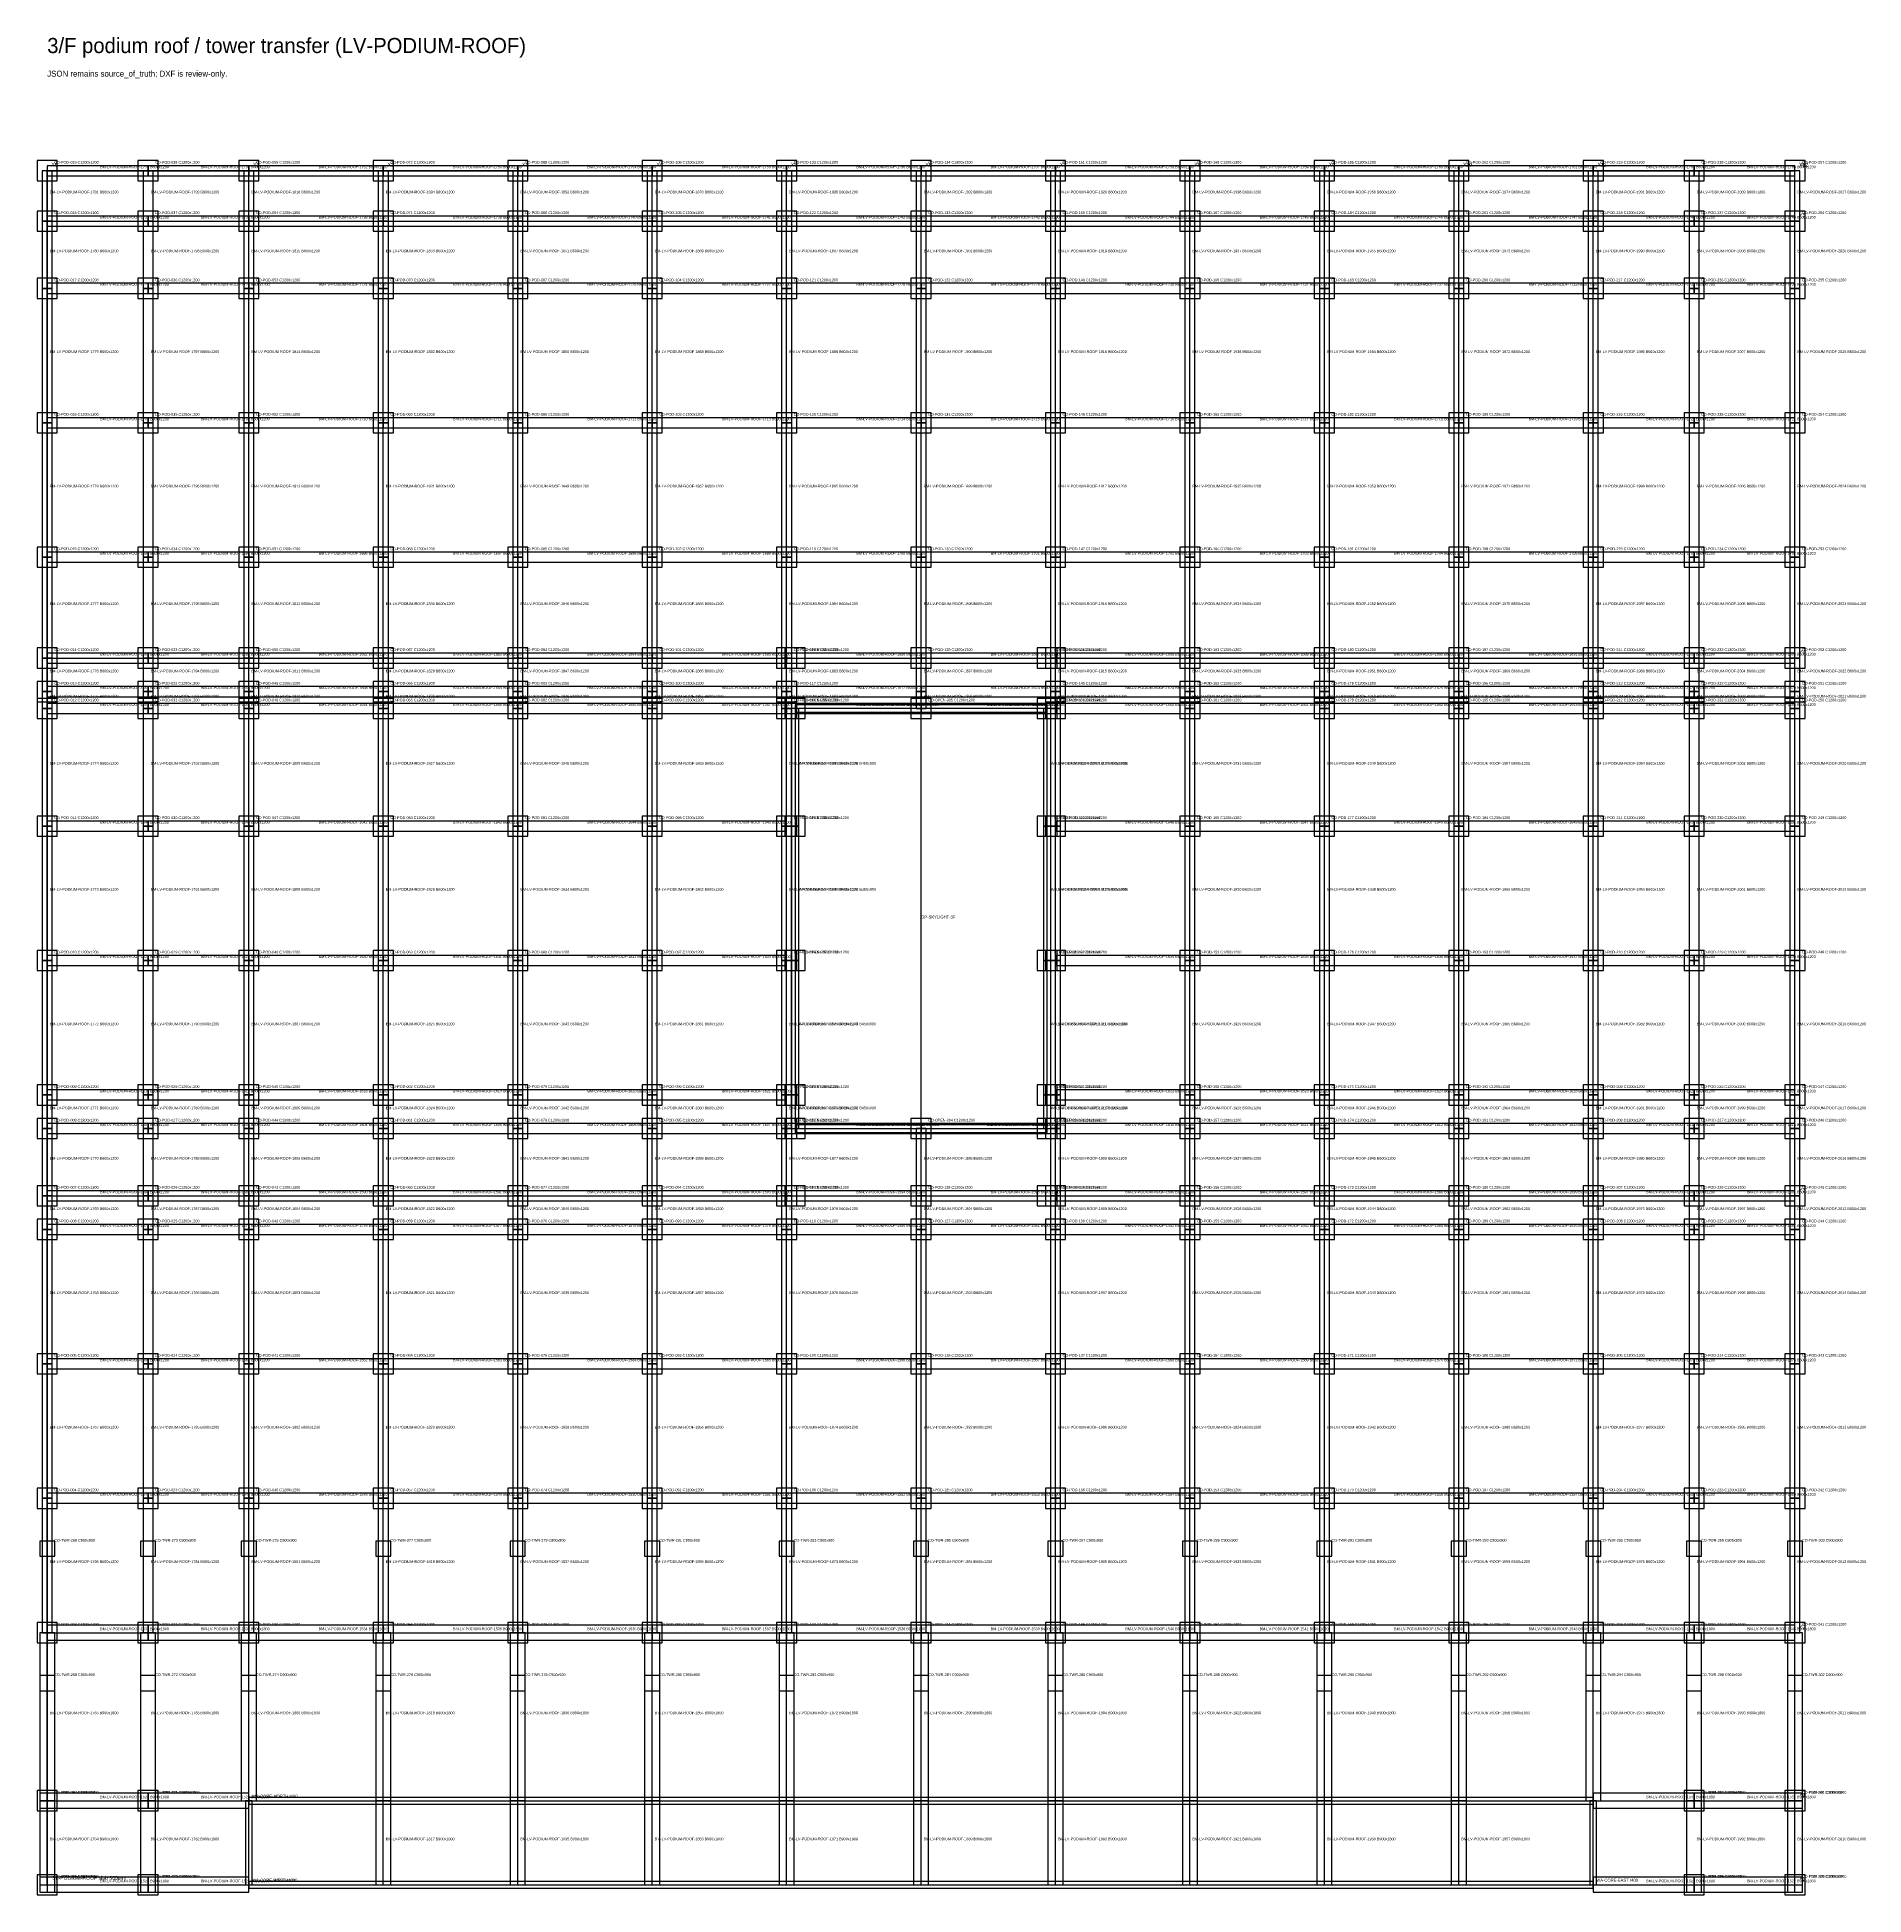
# Model space of a CAD drawing. Header units: millimetres. Extents: x -600 to 227101, y -254450 to 109948.
# Drawn here: x 118400 to 227101, y -127600 to -17052 of the extents above; entities that cross this region are included whole.
import ezdxf

# ---------------------------------------------------------------- set-up
doc = ezdxf.new("R2010")
doc.units = ezdxf.units.MM
for name, color, linetype in [('LV-PODIUM-ROOF_BEAM', 5, 'Continuous'), ('LV-PODIUM-ROOF_COLUMN', 1, 'Continuous'), ('LV-PODIUM-ROOF_GRID', 8, 'Continuous'), ('LV-PODIUM-ROOF_OPENING', 2, 'Continuous'), ('LV-PODIUM-ROOF_SLAB', 7, 'Continuous'), ('LV-PODIUM-ROOF_WALL', 3, 'Continuous'), ('TEXT', 7, 'Continuous')]:
    doc.layers.add(name, color=color, linetype=linetype)

msp = doc.modelspace()

# ---------------------------------------------------------------- linework, layer by layer
at = {"layer": 'LV-PODIUM-ROOF_BEAM'}
for points in [[(118700, -28000), (119300, -28000), (119300, -25000), (118700, -25000), (118700, -28000)], [(119000, -24700), (119000, -25300), (125000, -25300), (125000, -24700), (119000, -24700)], [(124700, -28000), (125300, -28000), (125300, -25000), (124700, -25000), (124700, -28000)], [(125000, -24700), (125000, -25300), (131000, -25300), (131000, -24700), (125000, -24700)], [(130700, -28000), (131300, -28000), (131300, -25000), (130700, -25000), (130700, -28000)], [(131000, -24700), (131000, -25300), (139000, -25300), (139000, -24700), (131000, -24700)], [(138700, -28000), (139300, -28000), (139300, -25000), (138700, -25000), (138700, -28000)], [(139000, -24700), (139000, -25300), (147000, -25300), (147000, -24700), (139000, -24700)], [(146700, -28000), (147300, -28000), (147300, -25000), (146700, -25000), (146700, -28000)], [(147000, -24700), (147000, -25300), (155000, -25300), (155000, -24700), (147000, -24700)], [(154700, -28000), (155300, -28000), (155300, -25000), (154700, -25000), (154700, -28000)], [(155000, -24700), (155000, -25300), (163000, -25300), (163000, -24700), (155000, -24700)], [(162700, -28000), (163300, -28000), (163300, -25000), (162700, -25000), (162700, -28000)], [(163000, -24700), (163000, -25300), (171000, -25300), (171000, -24700), (163000, -24700)], [(170700, -28000), (171300, -28000), (171300, -25000), (170700, -25000), (170700, -28000)], [(171000, -24700), (171000, -25300), (179000, -25300), (179000, -24700), (171000, -24700)], [(178700, -28000), (179300, -28000), (179300, -25000), (178700, -25000), (178700, -28000)], [(179000, -24700), (179000, -25300), (187000, -25300), (187000, -24700), (179000, -24700)], [(186700, -28000), (187300, -28000), (187300, -25000), (186700, -25000), (186700, -28000)], [(187000, -24700), (187000, -25300), (195000, -25300), (195000, -24700), (187000, -24700)], [(194700, -28000), (195300, -28000), (195300, -25000), (194700, -25000), (194700, -28000)], [(195000, -24700), (195000, -25300), (203000, -25300), (203000, -24700), (195000, -24700)], [(202700, -28000), (203300, -28000), (203300, -25000), (202700, -25000), (202700, -28000)], [(203000, -24700), (203000, -25300), (211000, -25300), (211000, -24700), (203000, -24700)], [(210700, -28000), (211300, -28000), (211300, -25000), (210700, -25000), (210700, -28000)], [(211000, -24700), (211000, -25300), (217000, -25300), (217000, -24700), (211000, -24700)], [(216700, -28000), (217300, -28000), (217300, -25000), (216700, -25000), (216700, -28000)], [(217000, -24700), (217000, -25300), (223000, -25300), (223000, -24700), (217000, -24700)], [(222700, -28000), (223300, -28000), (223300, -25000), (222700, -25000), (222700, -28000)], [(118700, -32000), (119300, -32000), (119300, -28000), (118700, -28000), (118700, -32000)], [(119000, -27700), (119000, -28300), (125000, -28300), (125000, -27700), (119000, -27700)], [(124700, -32000), (125300, -32000), (125300, -28000), (124700, -28000), (124700, -32000)], [(125000, -27700), (125000, -28300), (131000, -28300), (131000, -27700), (125000, -27700)], [(130700, -32000), (131300, -32000), (131300, -28000), (130700, -28000), (130700, -32000)], [(131000, -27700), (131000, -28300), (139000, -28300), (139000, -27700), (131000, -27700)], [(138700, -32000), (139300, -32000), (139300, -28000), (138700, -28000), (138700, -32000)], [(139000, -27700), (139000, -28300), (147000, -28300), (147000, -27700), (139000, -27700)], [(146700, -32000), (147300, -32000), (147300, -28000), (146700, -28000), (146700, -32000)], [(147000, -27700), (147000, -28300), (155000, -28300), (155000, -27700), (147000, -27700)], [(154700, -32000), (155300, -32000), (155300, -28000), (154700, -28000), (154700, -32000)], [(155000, -27700), (155000, -28300), (163000, -28300), (163000, -27700), (155000, -27700)], [(162700, -32000), (163300, -32000), (163300, -28000), (162700, -28000), (162700, -32000)], [(163000, -27700), (163000, -28300), (171000, -28300), (171000, -27700), (163000, -27700)], [(170700, -32000), (171300, -32000), (171300, -28000), (170700, -28000), (170700, -32000)], [(171000, -27700), (171000, -28300), (179000, -28300), (179000, -27700), (171000, -27700)], [(178700, -32000), (179300, -32000), (179300, -28000), (178700, -28000), (178700, -32000)], [(179000, -27700), (179000, -28300), (187000, -28300), (187000, -27700), (179000, -27700)], [(186700, -32000), (187300, -32000), (187300, -28000), (186700, -28000), (186700, -32000)], [(187000, -27700), (187000, -28300), (195000, -28300), (195000, -27700), (187000, -27700)], [(194700, -32000), (195300, -32000), (195300, -28000), (194700, -28000), (194700, -32000)], [(195000, -27700), (195000, -28300), (203000, -28300), (203000, -27700), (195000, -27700)], [(202700, -32000), (203300, -32000), (203300, -28000), (202700, -28000), (202700, -32000)], [(203000, -27700), (203000, -28300), (211000, -28300), (211000, -27700), (203000, -27700)], [(210700, -32000), (211300, -32000), (211300, -28000), (210700, -28000), (210700, -32000)], [(211000, -27700), (211000, -28300), (217000, -28300), (217000, -27700), (211000, -27700)], [(216700, -32000), (217300, -32000), (217300, -28000), (216700, -28000), (216700, -32000)], [(217000, -27700), (217000, -28300), (223000, -28300), (223000, -27700), (217000, -27700)], [(222700, -32000), (223300, -32000), (223300, -28000), (222700, -28000), (222700, -32000)], [(118700, -40000), (119300, -40000), (119300, -32000), (118700, -32000), (118700, -40000)], [(119000, -31700), (119000, -32300), (125000, -32300), (125000, -31700), (119000, -31700)], [(124700, -40000), (125300, -40000), (125300, -32000), (124700, -32000), (124700, -40000)], [(125000, -31700), (125000, -32300), (131000, -32300), (131000, -31700), (125000, -31700)], [(130700, -40000), (131300, -40000), (131300, -32000), (130700, -32000), (130700, -40000)], [(131000, -31700), (131000, -32300), (139000, -32300), (139000, -31700), (131000, -31700)], [(138700, -40000), (139300, -40000), (139300, -32000), (138700, -32000), (138700, -40000)], [(139000, -31700), (139000, -32300), (147000, -32300), (147000, -31700), (139000, -31700)], [(146700, -40000), (147300, -40000), (147300, -32000), (146700, -32000), (146700, -40000)], [(147000, -31700), (147000, -32300), (155000, -32300), (155000, -31700), (147000, -31700)], [(154700, -40000), (155300, -40000), (155300, -32000), (154700, -32000), (154700, -40000)], [(155000, -31700), (155000, -32300), (163000, -32300), (163000, -31700), (155000, -31700)], [(162700, -40000), (163300, -40000), (163300, -32000), (162700, -32000), (162700, -40000)], [(163000, -31700), (163000, -32300), (171000, -32300), (171000, -31700), (163000, -31700)], [(170700, -40000), (171300, -40000), (171300, -32000), (170700, -32000), (170700, -40000)], [(171000, -31700), (171000, -32300), (179000, -32300), (179000, -31700), (171000, -31700)], [(178700, -40000), (179300, -40000), (179300, -32000), (178700, -32000), (178700, -40000)], [(179000, -31700), (179000, -32300), (187000, -32300), (187000, -31700), (179000, -31700)], [(186700, -40000), (187300, -40000), (187300, -32000), (186700, -32000), (186700, -40000)], [(187000, -31700), (187000, -32300), (195000, -32300), (195000, -31700), (187000, -31700)], [(194700, -40000), (195300, -40000), (195300, -32000), (194700, -32000), (194700, -40000)], [(195000, -31700), (195000, -32300), (203000, -32300), (203000, -31700), (195000, -31700)], [(202700, -40000), (203300, -40000), (203300, -32000), (202700, -32000), (202700, -40000)], [(203000, -31700), (203000, -32300), (211000, -32300), (211000, -31700), (203000, -31700)], [(210700, -40000), (211300, -40000), (211300, -32000), (210700, -32000), (210700, -40000)], [(211000, -31700), (211000, -32300), (217000, -32300), (217000, -31700), (211000, -31700)], [(216700, -40000), (217300, -40000), (217300, -32000), (216700, -32000), (216700, -40000)], [(217000, -31700), (217000, -32300), (223000, -32300), (223000, -31700), (217000, -31700)], [(222700, -40000), (223300, -40000), (223300, -32000), (222700, -32000), (222700, -40000)], [(119000, -39700), (119000, -40300), (125000, -40300), (125000, -39700), (119000, -39700)], [(125000, -39700), (125000, -40300), (131000, -40300), (131000, -39700), (125000, -39700)], [(131000, -39700), (131000, -40300), (139000, -40300), (139000, -39700), (131000, -39700)], [(139000, -39700), (139000, -40300), (147000, -40300), (147000, -39700), (139000, -39700)], [(147000, -39700), (147000, -40300), (155000, -40300), (155000, -39700), (147000, -39700)], [(155000, -39700), (155000, -40300), (163000, -40300), (163000, -39700), (155000, -39700)], [(163000, -39700), (163000, -40300), (171000, -40300), (171000, -39700), (163000, -39700)], [(171000, -39700), (171000, -40300), (179000, -40300), (179000, -39700), (171000, -39700)], [(179000, -39700), (179000, -40300), (187000, -40300), (187000, -39700), (179000, -39700)], [(187000, -39700), (187000, -40300), (195000, -40300), (195000, -39700), (187000, -39700)], [(195000, -39700), (195000, -40300), (203000, -40300), (203000, -39700), (195000, -39700)], [(203000, -39700), (203000, -40300), (211000, -40300), (211000, -39700), (203000, -39700)], [(211000, -39700), (211000, -40300), (217000, -40300), (217000, -39700), (211000, -39700)], [(217000, -39700), (217000, -40300), (223000, -40300), (223000, -39700), (217000, -39700)], [(118700, -48000), (119300, -48000), (119300, -40000), (118700, -40000), (118700, -48000)], [(124700, -48000), (125300, -48000), (125300, -40000), (124700, -40000), (124700, -48000)], [(130700, -48000), (131300, -48000), (131300, -40000), (130700, -40000), (130700, -48000)], [(138700, -48000), (139300, -48000), (139300, -40000), (138700, -40000), (138700, -48000)], [(146700, -48000), (147300, -48000), (147300, -40000), (146700, -40000), (146700, -48000)], [(154700, -48000), (155300, -48000), (155300, -40000), (154700, -40000), (154700, -48000)], [(162700, -48000), (163300, -48000), (163300, -40000), (162700, -40000), (162700, -48000)], [(170700, -48000), (171300, -48000), (171300, -40000), (170700, -40000), (170700, -48000)], [(178700, -48000), (179300, -48000), (179300, -40000), (178700, -40000), (178700, -48000)], [(186700, -48000), (187300, -48000), (187300, -40000), (186700, -40000), (186700, -48000)], [(194700, -48000), (195300, -48000), (195300, -40000), (194700, -40000), (194700, -48000)], [(202700, -48000), (203300, -48000), (203300, -40000), (202700, -40000), (202700, -48000)], [(210700, -48000), (211300, -48000), (211300, -40000), (210700, -40000), (210700, -48000)], [(216700, -48000), (217300, -48000), (217300, -40000), (216700, -40000), (216700, -48000)], [(222700, -48000), (223300, -48000), (223300, -40000), (222700, -40000), (222700, -48000)], [(118700, -54000), (119300, -54000), (119300, -48000), (118700, -48000), (118700, -54000)], [(119000, -47700), (119000, -48300), (125000, -48300), (125000, -47700), (119000, -47700)], [(124700, -54000), (125300, -54000), (125300, -48000), (124700, -48000), (124700, -54000)], [(125000, -47700), (125000, -48300), (131000, -48300), (131000, -47700), (125000, -47700)], [(130700, -54000), (131300, -54000), (131300, -48000), (130700, -48000), (130700, -54000)], [(131000, -47700), (131000, -48300), (139000, -48300), (139000, -47700), (131000, -47700)], [(138700, -54000), (139300, -54000), (139300, -48000), (138700, -48000), (138700, -54000)], [(139000, -47700), (139000, -48300), (147000, -48300), (147000, -47700), (139000, -47700)], [(146700, -54000), (147300, -54000), (147300, -48000), (146700, -48000), (146700, -54000)], [(147000, -47700), (147000, -48300), (155000, -48300), (155000, -47700), (147000, -47700)], [(154700, -54000), (155300, -54000), (155300, -48000), (154700, -48000), (154700, -54000)], [(155000, -47700), (155000, -48300), (163000, -48300), (163000, -47700), (155000, -47700)], [(162700, -54000), (163300, -54000), (163300, -48000), (162700, -48000), (162700, -54000)], [(163000, -47700), (163000, -48300), (171000, -48300), (171000, -47700), (163000, -47700)], [(170700, -54000), (171300, -54000), (171300, -48000), (170700, -48000), (170700, -54000)], [(171000, -47700), (171000, -48300), (179000, -48300), (179000, -47700), (171000, -47700)], [(178700, -54000), (179300, -54000), (179300, -48000), (178700, -48000), (178700, -54000)], [(179000, -47700), (179000, -48300), (187000, -48300), (187000, -47700), (179000, -47700)], [(186700, -54000), (187300, -54000), (187300, -48000), (186700, -48000), (186700, -54000)], [(187000, -47700), (187000, -48300), (195000, -48300), (195000, -47700), (187000, -47700)], [(194700, -54000), (195300, -54000), (195300, -48000), (194700, -48000), (194700, -54000)], [(195000, -47700), (195000, -48300), (203000, -48300), (203000, -47700), (195000, -47700)], [(202700, -54000), (203300, -54000), (203300, -48000), (202700, -48000), (202700, -54000)], [(203000, -47700), (203000, -48300), (211000, -48300), (211000, -47700), (203000, -47700)], [(210700, -54000), (211300, -54000), (211300, -48000), (210700, -48000), (210700, -54000)], [(211000, -47700), (211000, -48300), (217000, -48300), (217000, -47700), (211000, -47700)], [(216700, -54000), (217300, -54000), (217300, -48000), (216700, -48000), (216700, -54000)], [(217000, -47700), (217000, -48300), (223000, -48300), (223000, -47700), (217000, -47700)], [(222700, -54000), (223300, -54000), (223300, -48000), (222700, -48000), (222700, -54000)], [(118700, -56000), (119300, -56000), (119300, -54000), (118700, -54000), (118700, -56000)], [(119000, -53700), (119000, -54300), (125000, -54300), (125000, -53700), (119000, -53700)], [(124700, -56000), (125300, -56000), (125300, -54000), (124700, -54000), (124700, -56000)], [(125000, -53700), (125000, -54300), (131000, -54300), (131000, -53700), (125000, -53700)], [(130700, -56000), (131300, -56000), (131300, -54000), (130700, -54000), (130700, -56000)], [(131000, -53700), (131000, -54300), (139000, -54300), (139000, -53700), (131000, -53700)], [(138700, -56000), (139300, -56000), (139300, -54000), (138700, -54000), (138700, -56000)], [(139000, -53700), (139000, -54300), (147000, -54300), (147000, -53700), (139000, -53700)], [(146700, -56000), (147300, -56000), (147300, -54000), (146700, -54000), (146700, -56000)], [(147000, -53700), (147000, -54300), (155000, -54300), (155000, -53700), (147000, -53700)], [(154700, -56000), (155300, -56000), (155300, -54000), (154700, -54000), (154700, -56000)], [(155000, -53700), (155000, -54300), (163000, -54300), (163000, -53700), (155000, -53700)], [(162700, -56000), (163300, -56000), (163300, -54000), (162700, -54000), (162700, -56000)], [(163000, -53700), (163000, -54300), (171000, -54300), (171000, -53700), (163000, -53700)], [(170700, -56000), (171300, -56000), (171300, -54000), (170700, -54000), (170700, -56000)], [(171000, -53700), (171000, -54300), (179000, -54300), (179000, -53700), (171000, -53700)], [(178700, -56000), (179300, -56000), (179300, -54000), (178700, -54000), (178700, -56000)], [(179000, -53700), (179000, -54300), (187000, -54300), (187000, -53700), (179000, -53700)], [(186700, -56000), (187300, -56000), (187300, -54000), (186700, -54000), (186700, -56000)], [(187000, -53700), (187000, -54300), (195000, -54300), (195000, -53700), (187000, -53700)], [(194700, -56000), (195300, -56000), (195300, -54000), (194700, -54000), (194700, -56000)], [(195000, -53700), (195000, -54300), (203000, -54300), (203000, -53700), (195000, -53700)], [(202700, -56000), (203300, -56000), (203300, -54000), (202700, -54000), (202700, -56000)], [(203000, -53700), (203000, -54300), (211000, -54300), (211000, -53700), (203000, -53700)], [(210700, -56000), (211300, -56000), (211300, -54000), (210700, -54000), (210700, -56000)], [(211000, -53700), (211000, -54300), (217000, -54300), (217000, -53700), (211000, -53700)], [(216700, -56000), (217300, -56000), (217300, -54000), (216700, -54000), (216700, -56000)], [(217000, -53700), (217000, -54300), (223000, -54300), (223000, -53700), (217000, -53700)], [(222700, -56000), (223300, -56000), (223300, -54000), (222700, -54000), (222700, -56000)], [(118700, -57000), (119300, -57000), (119300, -56000), (118700, -56000), (118700, -57000)], [(119000, -55700), (119000, -56300), (125000, -56300), (125000, -55700), (119000, -55700)], [(124700, -57000), (125300, -57000), (125300, -56000), (124700, -56000), (124700, -57000)], [(125000, -55700), (125000, -56300), (131000, -56300), (131000, -55700), (125000, -55700)], [(130700, -57000), (131300, -57000), (131300, -56000), (130700, -56000), (130700, -57000)], [(131000, -55700), (131000, -56300), (139000, -56300), (139000, -55700), (131000, -55700)], [(138700, -57000), (139300, -57000), (139300, -56000), (138700, -56000), (138700, -57000)], [(139000, -55700), (139000, -56300), (147000, -56300), (147000, -55700), (139000, -55700)], [(146700, -57000), (147300, -57000), (147300, -56000), (146700, -56000), (146700, -57000)], [(147000, -55700), (147000, -56300), (155000, -56300), (155000, -55700), (147000, -55700)], [(154700, -57000), (155300, -57000), (155300, -56000), (154700, -56000), (154700, -57000)], [(155000, -55700), (155000, -56300), (163000, -56300), (163000, -55700), (155000, -55700)], [(162700, -57000), (163300, -57000), (163300, -56000), (162700, -56000), (162700, -57000)], [(163000, -55700), (163000, -56300), (171000, -56300), (171000, -55700), (163000, -55700)], [(170700, -57000), (171300, -57000), (171300, -56000), (170700, -56000), (170700, -57000)], [(171000, -55700), (171000, -56300), (179000, -56300), (179000, -55700), (171000, -55700)], [(178700, -57000), (179300, -57000), (179300, -56000), (178700, -56000), (178700, -57000)], [(179000, -55700), (179000, -56300), (187000, -56300), (187000, -55700), (179000, -55700)], [(186700, -57000), (187300, -57000), (187300, -56000), (186700, -56000), (186700, -57000)], [(187000, -55700), (187000, -56300), (195000, -56300), (195000, -55700), (187000, -55700)], [(194700, -57000), (195300, -57000), (195300, -56000), (194700, -56000), (194700, -57000)], [(195000, -55700), (195000, -56300), (203000, -56300), (203000, -55700), (195000, -55700)], [(202700, -57000), (203300, -57000), (203300, -56000), (202700, -56000), (202700, -57000)], [(203000, -55700), (203000, -56300), (211000, -56300), (211000, -55700), (203000, -55700)], [(210700, -57000), (211300, -57000), (211300, -56000), (210700, -56000), (210700, -57000)], [(211000, -55700), (211000, -56300), (217000, -56300), (217000, -55700), (211000, -55700)], [(216700, -57000), (217300, -57000), (217300, -56000), (216700, -56000), (216700, -57000)], [(217000, -55700), (217000, -56300), (223000, -56300), (223000, -55700), (217000, -55700)], [(222700, -57000), (223300, -57000), (223300, -56000), (222700, -56000), (222700, -57000)], [(118700, -64000), (119300, -64000), (119300, -57000), (118700, -57000), (118700, -64000)], [(119000, -56700), (119000, -57300), (125000, -57300), (125000, -56700), (119000, -56700)], [(124700, -64000), (125300, -64000), (125300, -57000), (124700, -57000), (124700, -64000)], [(125000, -56700), (125000, -57300), (131000, -57300), (131000, -56700), (125000, -56700)], [(130700, -64000), (131300, -64000), (131300, -57000), (130700, -57000), (130700, -64000)], [(131000, -56700), (131000, -57300), (139000, -57300), (139000, -56700), (131000, -56700)], [(138700, -64000), (139300, -64000), (139300, -57000), (138700, -57000), (138700, -64000)], [(139000, -56700), (139000, -57300), (147000, -57300), (147000, -56700), (139000, -56700)], [(146700, -64000), (147300, -64000), (147300, -57000), (146700, -57000), (146700, -64000)], [(147000, -56700), (147000, -57300), (155000, -57300), (155000, -56700), (147000, -56700)], [(154700, -64000), (155300, -64000), (155300, -57000), (154700, -57000), (154700, -64000)], [(155000, -56700), (155000, -57300), (163000, -57300), (163000, -56700), (155000, -56700)], [(162700, -64000), (163300, -64000), (163300, -57000), (162700, -57000), (162700, -64000)], [(163000, -56700), (163000, -57300), (171000, -57300), (171000, -56700), (163000, -56700)], [(163275, -64000), (163725, -64000), (163725, -57000), (163275, -57000), (163275, -64000)], [(163500, -56775), (163500, -57225), (171000, -57225), (171000, -56775), (163500, -56775)], [(171000, -56700), (171000, -57300), (179000, -57300), (179000, -56700), (171000, -56700)], [(171000, -56775), (171000, -57225), (178500, -57225), (178500, -56775), (171000, -56775)], [(178275, -64000), (178725, -64000), (178725, -57000), (178275, -57000), (178275, -64000)], [(178700, -64000), (179300, -64000), (179300, -57000), (178700, -57000), (178700, -64000)], [(179000, -56700), (179000, -57300), (187000, -57300), (187000, -56700), (179000, -56700)], [(186700, -64000), (187300, -64000), (187300, -57000), (186700, -57000), (186700, -64000)], [(187000, -56700), (187000, -57300), (195000, -57300), (195000, -56700), (187000, -56700)], [(194700, -64000), (195300, -64000), (195300, -57000), (194700, -57000), (194700, -64000)], [(195000, -56700), (195000, -57300), (203000, -57300), (203000, -56700), (195000, -56700)], [(202700, -64000), (203300, -64000), (203300, -57000), (202700, -57000), (202700, -64000)], [(203000, -56700), (203000, -57300), (211000, -57300), (211000, -56700), (203000, -56700)], [(210700, -64000), (211300, -64000), (211300, -57000), (210700, -57000), (210700, -64000)], [(211000, -56700), (211000, -57300), (217000, -57300), (217000, -56700), (211000, -56700)], [(216700, -64000), (217300, -64000), (217300, -57000), (216700, -57000), (216700, -64000)], [(217000, -56700), (217000, -57300), (223000, -57300), (223000, -56700), (217000, -56700)], [(222700, -64000), (223300, -64000), (223300, -57000), (222700, -57000), (222700, -64000)], [(118700, -72000), (119300, -72000), (119300, -64000), (118700, -64000), (118700, -72000)], [(119000, -63700), (119000, -64300), (125000, -64300), (125000, -63700), (119000, -63700)], [(124700, -72000), (125300, -72000), (125300, -64000), (124700, -64000), (124700, -72000)], [(125000, -63700), (125000, -64300), (131000, -64300), (131000, -63700), (125000, -63700)], [(130700, -72000), (131300, -72000), (131300, -64000), (130700, -64000), (130700, -72000)], [(131000, -63700), (131000, -64300), (139000, -64300), (139000, -63700), (131000, -63700)], [(138700, -72000), (139300, -72000), (139300, -64000), (138700, -64000), (138700, -72000)], [(139000, -63700), (139000, -64300), (147000, -64300), (147000, -63700), (139000, -63700)], [(146700, -72000), (147300, -72000), (147300, -64000), (146700, -64000), (146700, -72000)], [(147000, -63700), (147000, -64300), (155000, -64300), (155000, -63700), (147000, -63700)], [(154700, -72000), (155300, -72000), (155300, -64000), (154700, -64000), (154700, -72000)], [(155000, -63700), (155000, -64300), (163000, -64300), (163000, -63700), (155000, -63700)], [(162700, -72000), (163300, -72000), (163300, -64000), (162700, -64000), (162700, -72000)], [(163275, -72000), (163725, -72000), (163725, -64000), (163275, -64000), (163275, -72000)], [(178275, -72000), (178725, -72000), (178725, -64000), (178275, -64000), (178275, -72000)], [(178700, -72000), (179300, -72000), (179300, -64000), (178700, -64000), (178700, -72000)], [(179000, -63700), (179000, -64300), (187000, -64300), (187000, -63700), (179000, -63700)], [(186700, -72000), (187300, -72000), (187300, -64000), (186700, -64000), (186700, -72000)], [(187000, -63700), (187000, -64300), (195000, -64300), (195000, -63700), (187000, -63700)], [(194700, -72000), (195300, -72000), (195300, -64000), (194700, -64000), (194700, -72000)], [(195000, -63700), (195000, -64300), (203000, -64300), (203000, -63700), (195000, -63700)], [(202700, -72000), (203300, -72000), (203300, -64000), (202700, -64000), (202700, -72000)], [(203000, -63700), (203000, -64300), (211000, -64300), (211000, -63700), (203000, -63700)], [(210700, -72000), (211300, -72000), (211300, -64000), (210700, -64000), (210700, -72000)], [(211000, -63700), (211000, -64300), (217000, -64300), (217000, -63700), (211000, -63700)], [(216700, -72000), (217300, -72000), (217300, -64000), (216700, -64000), (216700, -72000)], [(217000, -63700), (217000, -64300), (223000, -64300), (223000, -63700), (217000, -63700)], [(222700, -72000), (223300, -72000), (223300, -64000), (222700, -64000), (222700, -72000)], [(119000, -71700), (119000, -72300), (125000, -72300), (125000, -71700), (119000, -71700)], [(125000, -71700), (125000, -72300), (131000, -72300), (131000, -71700), (125000, -71700)], [(131000, -71700), (131000, -72300), (139000, -72300), (139000, -71700), (131000, -71700)], [(139000, -71700), (139000, -72300), (147000, -72300), (147000, -71700), (139000, -71700)], [(147000, -71700), (147000, -72300), (155000, -72300), (155000, -71700), (147000, -71700)], [(155000, -71700), (155000, -72300), (163000, -72300), (163000, -71700), (155000, -71700)], [(179000, -71700), (179000, -72300), (187000, -72300), (187000, -71700), (179000, -71700)], [(187000, -71700), (187000, -72300), (195000, -72300), (195000, -71700), (187000, -71700)], [(195000, -71700), (195000, -72300), (203000, -72300), (203000, -71700), (195000, -71700)], [(203000, -71700), (203000, -72300), (211000, -72300), (211000, -71700), (203000, -71700)], [(211000, -71700), (211000, -72300), (217000, -72300), (217000, -71700), (211000, -71700)], [(217000, -71700), (217000, -72300), (223000, -72300), (223000, -71700), (217000, -71700)], [(118700, -80000), (119300, -80000), (119300, -72000), (118700, -72000), (118700, -80000)], [(124700, -80000), (125300, -80000), (125300, -72000), (124700, -72000), (124700, -80000)], [(130700, -80000), (131300, -80000), (131300, -72000), (130700, -72000), (130700, -80000)], [(138700, -80000), (139300, -80000), (139300, -72000), (138700, -72000), (138700, -80000)], [(146700, -80000), (147300, -80000), (147300, -72000), (146700, -72000), (146700, -80000)], [(154700, -80000), (155300, -80000), (155300, -72000), (154700, -72000), (154700, -80000)], [(162700, -80000), (163300, -80000), (163300, -72000), (162700, -72000), (162700, -80000)], [(163275, -80000), (163725, -80000), (163725, -72000), (163275, -72000), (163275, -80000)], [(178275, -80000), (178725, -80000), (178725, -72000), (178275, -72000), (178275, -80000)], [(178700, -80000), (179300, -80000), (179300, -72000), (178700, -72000), (178700, -80000)], [(186700, -80000), (187300, -80000), (187300, -72000), (186700, -72000), (186700, -80000)], [(194700, -80000), (195300, -80000), (195300, -72000), (194700, -72000), (194700, -80000)], [(202700, -80000), (203300, -80000), (203300, -72000), (202700, -72000), (202700, -80000)], [(210700, -80000), (211300, -80000), (211300, -72000), (210700, -72000), (210700, -80000)], [(216700, -80000), (217300, -80000), (217300, -72000), (216700, -72000), (216700, -80000)], [(222700, -80000), (223300, -80000), (223300, -72000), (222700, -72000), (222700, -80000)], [(118700, -82000), (119300, -82000), (119300, -80000), (118700, -80000), (118700, -82000)], [(119000, -79700), (119000, -80300), (125000, -80300), (125000, -79700), (119000, -79700)], [(124700, -82000), (125300, -82000), (125300, -80000), (124700, -80000), (124700, -82000)], [(125000, -79700), (125000, -80300), (131000, -80300), (131000, -79700), (125000, -79700)], [(130700, -82000), (131300, -82000), (131300, -80000), (130700, -80000), (130700, -82000)], [(131000, -79700), (131000, -80300), (139000, -80300), (139000, -79700), (131000, -79700)], [(138700, -82000), (139300, -82000), (139300, -80000), (138700, -80000), (138700, -82000)], [(139000, -79700), (139000, -80300), (147000, -80300), (147000, -79700), (139000, -79700)], [(146700, -82000), (147300, -82000), (147300, -80000), (146700, -80000), (146700, -82000)], [(147000, -79700), (147000, -80300), (155000, -80300), (155000, -79700), (147000, -79700)], [(154700, -82000), (155300, -82000), (155300, -80000), (154700, -80000), (154700, -82000)], [(155000, -79700), (155000, -80300), (163000, -80300), (163000, -79700), (155000, -79700)], [(162700, -82000), (163300, -82000), (163300, -80000), (162700, -80000), (162700, -82000)], [(163275, -82000), (163725, -82000), (163725, -80000), (163275, -80000), (163275, -82000)], [(178275, -82000), (178725, -82000), (178725, -80000), (178275, -80000), (178275, -82000)], [(178700, -82000), (179300, -82000), (179300, -80000), (178700, -80000), (178700, -82000)], [(179000, -79700), (179000, -80300), (187000, -80300), (187000, -79700), (179000, -79700)], [(186700, -82000), (187300, -82000), (187300, -80000), (186700, -80000), (186700, -82000)], [(187000, -79700), (187000, -80300), (195000, -80300), (195000, -79700), (187000, -79700)], [(194700, -82000), (195300, -82000), (195300, -80000), (194700, -80000), (194700, -82000)], [(195000, -79700), (195000, -80300), (203000, -80300), (203000, -79700), (195000, -79700)], [(202700, -82000), (203300, -82000), (203300, -80000), (202700, -80000), (202700, -82000)], [(203000, -79700), (203000, -80300), (211000, -80300), (211000, -79700), (203000, -79700)], [(210700, -82000), (211300, -82000), (211300, -80000), (210700, -80000), (210700, -82000)], [(211000, -79700), (211000, -80300), (217000, -80300), (217000, -79700), (211000, -79700)], [(216700, -82000), (217300, -82000), (217300, -80000), (216700, -80000), (216700, -82000)], [(217000, -79700), (217000, -80300), (223000, -80300), (223000, -79700), (217000, -79700)], [(222700, -82000), (223300, -82000), (223300, -80000), (222700, -80000), (222700, -82000)], [(119000, -81700), (119000, -82300), (125000, -82300), (125000, -81700), (119000, -81700)], [(125000, -81700), (125000, -82300), (131000, -82300), (131000, -81700), (125000, -81700)], [(131000, -81700), (131000, -82300), (139000, -82300), (139000, -81700), (131000, -81700)], [(139000, -81700), (139000, -82300), (147000, -82300), (147000, -81700), (139000, -81700)], [(147000, -81700), (147000, -82300), (155000, -82300), (155000, -81700), (147000, -81700)], [(155000, -81700), (155000, -82300), (163000, -82300), (163000, -81700), (155000, -81700)], [(163000, -81700), (163000, -82300), (171000, -82300), (171000, -81700), (163000, -81700)], [(163500, -81775), (163500, -82225), (171000, -82225), (171000, -81775), (163500, -81775)], [(171000, -81700), (171000, -82300), (179000, -82300), (179000, -81700), (171000, -81700)], [(171000, -81775), (171000, -82225), (178500, -82225), (178500, -81775), (171000, -81775)], [(179000, -81700), (179000, -82300), (187000, -82300), (187000, -81700), (179000, -81700)], [(187000, -81700), (187000, -82300), (195000, -82300), (195000, -81700), (187000, -81700)], [(195000, -81700), (195000, -82300), (203000, -82300), (203000, -81700), (195000, -81700)], [(203000, -81700), (203000, -82300), (211000, -82300), (211000, -81700), (203000, -81700)], [(211000, -81700), (211000, -82300), (217000, -82300), (217000, -81700), (211000, -81700)], [(217000, -81700), (217000, -82300), (223000, -82300), (223000, -81700), (217000, -81700)], [(118700, -86000), (119300, -86000), (119300, -82000), (118700, -82000), (118700, -86000)], [(124700, -86000), (125300, -86000), (125300, -82000), (124700, -82000), (124700, -86000)], [(130700, -86000), (131300, -86000), (131300, -82000), (130700, -82000), (130700, -86000)], [(138700, -86000), (139300, -86000), (139300, -82000), (138700, -82000), (138700, -86000)], [(146700, -86000), (147300, -86000), (147300, -82000), (146700, -82000), (146700, -86000)], [(154700, -86000), (155300, -86000), (155300, -82000), (154700, -82000), (154700, -86000)], [(162700, -86000), (163300, -86000), (163300, -82000), (162700, -82000), (162700, -86000)], [(170700, -86000), (171300, -86000), (171300, -82000), (170700, -82000), (170700, -86000)], [(178700, -86000), (179300, -86000), (179300, -82000), (178700, -82000), (178700, -86000)], [(186700, -86000), (187300, -86000), (187300, -82000), (186700, -82000), (186700, -86000)], [(194700, -86000), (195300, -86000), (195300, -82000), (194700, -82000), (194700, -86000)], [(202700, -86000), (203300, -86000), (203300, -82000), (202700, -82000), (202700, -86000)], [(210700, -86000), (211300, -86000), (211300, -82000), (210700, -82000), (210700, -86000)], [(216700, -86000), (217300, -86000), (217300, -82000), (216700, -82000), (216700, -86000)], [(222700, -86000), (223300, -86000), (223300, -82000), (222700, -82000), (222700, -86000)], [(118700, -88000), (119300, -88000), (119300, -86000), (118700, -86000), (118700, -88000)], [(119000, -85700), (119000, -86300), (125000, -86300), (125000, -85700), (119000, -85700)], [(124700, -88000), (125300, -88000), (125300, -86000), (124700, -86000), (124700, -88000)], [(125000, -85700), (125000, -86300), (131000, -86300), (131000, -85700), (125000, -85700)], [(130700, -88000), (131300, -88000), (131300, -86000), (130700, -86000), (130700, -88000)], [(131000, -85700), (131000, -86300), (139000, -86300), (139000, -85700), (131000, -85700)], [(138700, -88000), (139300, -88000), (139300, -86000), (138700, -86000), (138700, -88000)], [(139000, -85700), (139000, -86300), (147000, -86300), (147000, -85700), (139000, -85700)], [(146700, -88000), (147300, -88000), (147300, -86000), (146700, -86000), (146700, -88000)], [(147000, -85700), (147000, -86300), (155000, -86300), (155000, -85700), (147000, -85700)], [(154700, -88000), (155300, -88000), (155300, -86000), (154700, -86000), (154700, -88000)], [(155000, -85700), (155000, -86300), (163000, -86300), (163000, -85700), (155000, -85700)], [(162700, -88000), (163300, -88000), (163300, -86000), (162700, -86000), (162700, -88000)], [(163000, -85700), (163000, -86300), (171000, -86300), (171000, -85700), (163000, -85700)], [(170700, -88000), (171300, -88000), (171300, -86000), (170700, -86000), (170700, -88000)], [(171000, -85700), (171000, -86300), (179000, -86300), (179000, -85700), (171000, -85700)], [(178700, -88000), (179300, -88000), (179300, -86000), (178700, -86000), (178700, -88000)], [(179000, -85700), (179000, -86300), (187000, -86300), (187000, -85700), (179000, -85700)], [(186700, -88000), (187300, -88000), (187300, -86000), (186700, -86000), (186700, -88000)], [(187000, -85700), (187000, -86300), (195000, -86300), (195000, -85700), (187000, -85700)], [(194700, -88000), (195300, -88000), (195300, -86000), (194700, -86000), (194700, -88000)], [(195000, -85700), (195000, -86300), (203000, -86300), (203000, -85700), (195000, -85700)], [(202700, -88000), (203300, -88000), (203300, -86000), (202700, -86000), (202700, -88000)], [(203000, -85700), (203000, -86300), (211000, -86300), (211000, -85700), (203000, -85700)], [(210700, -88000), (211300, -88000), (211300, -86000), (210700, -86000), (210700, -88000)], [(211000, -85700), (211000, -86300), (217000, -86300), (217000, -85700), (211000, -85700)], [(216700, -88000), (217300, -88000), (217300, -86000), (216700, -86000), (216700, -88000)], [(217000, -85700), (217000, -86300), (223000, -86300), (223000, -85700), (217000, -85700)], [(222700, -88000), (223300, -88000), (223300, -86000), (222700, -86000), (222700, -88000)], [(118700, -96000), (119300, -96000), (119300, -88000), (118700, -88000), (118700, -96000)], [(119000, -87700), (119000, -88300), (125000, -88300), (125000, -87700), (119000, -87700)], [(124700, -96000), (125300, -96000), (125300, -88000), (124700, -88000), (124700, -96000)], [(125000, -87700), (125000, -88300), (131000, -88300), (131000, -87700), (125000, -87700)], [(130700, -96000), (131300, -96000), (131300, -88000), (130700, -88000), (130700, -96000)], [(131000, -87700), (131000, -88300), (139000, -88300), (139000, -87700), (131000, -87700)], [(138700, -96000), (139300, -96000), (139300, -88000), (138700, -88000), (138700, -96000)], [(139000, -87700), (139000, -88300), (147000, -88300), (147000, -87700), (139000, -87700)], [(146700, -96000), (147300, -96000), (147300, -88000), (146700, -88000), (146700, -96000)], [(147000, -87700), (147000, -88300), (155000, -88300), (155000, -87700), (147000, -87700)], [(154700, -96000), (155300, -96000), (155300, -88000), (154700, -88000), (154700, -96000)], [(155000, -87700), (155000, -88300), (163000, -88300), (163000, -87700), (155000, -87700)], [(162700, -96000), (163300, -96000), (163300, -88000), (162700, -88000), (162700, -96000)], [(163000, -87700), (163000, -88300), (171000, -88300), (171000, -87700), (163000, -87700)], [(170700, -96000), (171300, -96000), (171300, -88000), (170700, -88000), (170700, -96000)], [(171000, -87700), (171000, -88300), (179000, -88300), (179000, -87700), (171000, -87700)], [(178700, -96000), (179300, -96000), (179300, -88000), (178700, -88000), (178700, -96000)], [(179000, -87700), (179000, -88300), (187000, -88300), (187000, -87700), (179000, -87700)], [(186700, -96000), (187300, -96000), (187300, -88000), (186700, -88000), (186700, -96000)], [(187000, -87700), (187000, -88300), (195000, -88300), (195000, -87700), (187000, -87700)], [(194700, -96000), (195300, -96000), (195300, -88000), (194700, -88000), (194700, -96000)], [(195000, -87700), (195000, -88300), (203000, -88300), (203000, -87700), (195000, -87700)], [(202700, -96000), (203300, -96000), (203300, -88000), (202700, -88000), (202700, -96000)], [(203000, -87700), (203000, -88300), (211000, -88300), (211000, -87700), (203000, -87700)], [(210700, -96000), (211300, -96000), (211300, -88000), (210700, -88000), (210700, -96000)], [(211000, -87700), (211000, -88300), (217000, -88300), (217000, -87700), (211000, -87700)], [(216700, -96000), (217300, -96000), (217300, -88000), (216700, -88000), (216700, -96000)], [(217000, -87700), (217000, -88300), (223000, -88300), (223000, -87700), (217000, -87700)], [(222700, -96000), (223300, -96000), (223300, -88000), (222700, -88000), (222700, -96000)], [(118700, -104000), (119300, -104000), (119300, -96000), (118700, -96000), (118700, -104000)], [(119000, -95700), (119000, -96300), (125000, -96300), (125000, -95700), (119000, -95700)], [(124700, -104000), (125300, -104000), (125300, -96000), (124700, -96000), (124700, -104000)], [(125000, -95700), (125000, -96300), (131000, -96300), (131000, -95700), (125000, -95700)], [(130700, -104000), (131300, -104000), (131300, -96000), (130700, -96000), (130700, -104000)], [(131000, -95700), (131000, -96300), (139000, -96300), (139000, -95700), (131000, -95700)], [(138700, -104000), (139300, -104000), (139300, -96000), (138700, -96000), (138700, -104000)], [(139000, -95700), (139000, -96300), (147000, -96300), (147000, -95700), (139000, -95700)], [(146700, -104000), (147300, -104000), (147300, -96000), (146700, -96000), (146700, -104000)], [(147000, -95700), (147000, -96300), (155000, -96300), (155000, -95700), (147000, -95700)], [(154700, -104000), (155300, -104000), (155300, -96000), (154700, -96000), (154700, -104000)], [(155000, -95700), (155000, -96300), (163000, -96300), (163000, -95700), (155000, -95700)], [(162700, -104000), (163300, -104000), (163300, -96000), (162700, -96000), (162700, -104000)], [(163000, -95700), (163000, -96300), (171000, -96300), (171000, -95700), (163000, -95700)], [(170700, -104000), (171300, -104000), (171300, -96000), (170700, -96000), (170700, -104000)], [(171000, -95700), (171000, -96300), (179000, -96300), (179000, -95700), (171000, -95700)], [(178700, -104000), (179300, -104000), (179300, -96000), (178700, -96000), (178700, -104000)], [(179000, -95700), (179000, -96300), (187000, -96300), (187000, -95700), (179000, -95700)], [(186700, -104000), (187300, -104000), (187300, -96000), (186700, -96000), (186700, -104000)], [(187000, -95700), (187000, -96300), (195000, -96300), (195000, -95700), (187000, -95700)], [(194700, -104000), (195300, -104000), (195300, -96000), (194700, -96000), (194700, -104000)], [(195000, -95700), (195000, -96300), (203000, -96300), (203000, -95700), (195000, -95700)], [(202700, -104000), (203300, -104000), (203300, -96000), (202700, -96000), (202700, -104000)], [(203000, -95700), (203000, -96300), (211000, -96300), (211000, -95700), (203000, -95700)], [(210700, -104000), (211300, -104000), (211300, -96000), (210700, -96000), (210700, -104000)], [(211000, -95700), (211000, -96300), (217000, -96300), (217000, -95700), (211000, -95700)], [(216700, -104000), (217300, -104000), (217300, -96000), (216700, -96000), (216700, -104000)], [(217000, -95700), (217000, -96300), (223000, -96300), (223000, -95700), (217000, -95700)], [(222700, -104000), (223300, -104000), (223300, -96000), (222700, -96000), (222700, -104000)], [(119000, -103700), (119000, -104300), (125000, -104300), (125000, -103700), (119000, -103700)], [(125000, -103700), (125000, -104300), (131000, -104300), (131000, -103700), (125000, -103700)], [(131000, -103700), (131000, -104300), (139000, -104300), (139000, -103700), (131000, -103700)], [(139000, -103700), (139000, -104300), (147000, -104300), (147000, -103700), (139000, -103700)], [(147000, -103700), (147000, -104300), (155000, -104300), (155000, -103700), (147000, -103700)], [(155000, -103700), (155000, -104300), (163000, -104300), (163000, -103700), (155000, -103700)], [(163000, -103700), (163000, -104300), (171000, -104300), (171000, -103700), (163000, -103700)], [(171000, -103700), (171000, -104300), (179000, -104300), (179000, -103700), (171000, -103700)], [(179000, -103700), (179000, -104300), (187000, -104300), (187000, -103700), (179000, -103700)], [(187000, -103700), (187000, -104300), (195000, -104300), (195000, -103700), (187000, -103700)], [(195000, -103700), (195000, -104300), (203000, -104300), (203000, -103700), (195000, -103700)], [(203000, -103700), (203000, -104300), (211000, -104300), (211000, -103700), (203000, -103700)], [(211000, -103700), (211000, -104300), (217000, -104300), (217000, -103700), (211000, -103700)], [(217000, -103700), (217000, -104300), (223000, -104300), (223000, -103700), (217000, -103700)], [(118700, -112000), (119300, -112000), (119300, -104000), (118700, -104000), (118700, -112000)], [(124700, -112000), (125300, -112000), (125300, -104000), (124700, -104000), (124700, -112000)], [(130700, -112000), (131300, -112000), (131300, -104000), (130700, -104000), (130700, -112000)], [(138700, -112000), (139300, -112000), (139300, -104000), (138700, -104000), (138700, -112000)], [(146700, -112000), (147300, -112000), (147300, -104000), (146700, -104000), (146700, -112000)], [(154700, -112000), (155300, -112000), (155300, -104000), (154700, -104000), (154700, -112000)], [(162700, -112000), (163300, -112000), (163300, -104000), (162700, -104000), (162700, -112000)], [(170700, -112000), (171300, -112000), (171300, -104000), (170700, -104000), (170700, -112000)], [(178700, -112000), (179300, -112000), (179300, -104000), (178700, -104000), (178700, -112000)], [(186700, -112000), (187300, -112000), (187300, -104000), (186700, -104000), (186700, -112000)], [(194700, -112000), (195300, -112000), (195300, -104000), (194700, -104000), (194700, -112000)], [(202700, -112000), (203300, -112000), (203300, -104000), (202700, -104000), (202700, -112000)], [(210700, -112000), (211300, -112000), (211300, -104000), (210700, -104000), (210700, -112000)], [(216700, -112000), (217300, -112000), (217300, -104000), (216700, -104000), (216700, -112000)], [(222700, -112000), (223300, -112000), (223300, -104000), (222700, -104000), (222700, -112000)], [(119000, -111550), (119000, -112450), (125000, -112450), (125000, -111550), (119000, -111550)], [(125000, -111550), (125000, -112450), (131000, -112450), (131000, -111550), (125000, -111550)], [(131000, -111550), (131000, -112450), (139000, -112450), (139000, -111550), (131000, -111550)], [(139000, -111550), (139000, -112450), (147000, -112450), (147000, -111550), (139000, -111550)], [(147000, -111550), (147000, -112450), (155000, -112450), (155000, -111550), (147000, -111550)], [(155000, -111550), (155000, -112450), (163000, -112450), (163000, -111550), (155000, -111550)], [(163000, -111550), (163000, -112450), (171000, -112450), (171000, -111550), (163000, -111550)], [(171000, -111550), (171000, -112450), (179000, -112450), (179000, -111550), (171000, -111550)], [(179000, -111550), (179000, -112450), (187000, -112450), (187000, -111550), (179000, -111550)], [(187000, -111550), (187000, -112450), (195000, -112450), (195000, -111550), (187000, -111550)], [(195000, -111550), (195000, -112450), (203000, -112450), (203000, -111550), (195000, -111550)], [(203000, -111550), (203000, -112450), (211000, -112450), (211000, -111550), (203000, -111550)], [(211000, -111550), (211000, -112450), (217000, -112450), (217000, -111550), (211000, -111550)], [(217000, -111550), (217000, -112450), (223000, -112450), (223000, -111550), (217000, -111550)], [(118550, -122000), (119450, -122000), (119450, -112000), (118550, -112000), (118550, -122000)], [(124550, -122000), (125450, -122000), (125450, -112000), (124550, -112000), (124550, -122000)], [(130550, -122000), (131450, -122000), (131450, -112000), (130550, -112000), (130550, -122000)], [(138550, -122000), (139450, -122000), (139450, -112000), (138550, -112000), (138550, -122000)], [(146550, -122000), (147450, -122000), (147450, -112000), (146550, -112000), (146550, -122000)], [(154550, -122000), (155450, -122000), (155450, -112000), (154550, -112000), (154550, -122000)], [(162550, -122000), (163450, -122000), (163450, -112000), (162550, -112000), (162550, -122000)], [(170550, -122000), (171450, -122000), (171450, -112000), (170550, -112000), (170550, -122000)], [(178550, -122000), (179450, -122000), (179450, -112000), (178550, -112000), (178550, -122000)], [(186550, -122000), (187450, -122000), (187450, -112000), (186550, -112000), (186550, -122000)], [(194550, -122000), (195450, -122000), (195450, -112000), (194550, -112000), (194550, -122000)], [(202550, -122000), (203450, -122000), (203450, -112000), (202550, -112000), (202550, -122000)], [(210550, -122000), (211450, -122000), (211450, -112000), (210550, -112000), (210550, -122000)], [(216550, -122000), (217450, -122000), (217450, -112000), (216550, -112000), (216550, -122000)], [(222550, -122000), (223450, -122000), (223450, -112000), (222550, -112000), (222550, -122000)], [(119000, -121550), (119000, -122450), (125000, -122450), (125000, -121550), (119000, -121550)], [(125000, -121550), (125000, -122450), (131000, -122450), (131000, -121550), (125000, -121550)], [(211000, -121550), (211000, -122450), (217000, -122450), (217000, -121550), (211000, -121550)], [(217000, -121550), (217000, -122450), (223000, -122450), (223000, -121550), (217000, -121550)], [(118550, -127000), (119450, -127000), (119450, -122000), (118550, -122000), (118550, -127000)], [(124550, -127000), (125450, -127000), (125450, -122000), (124550, -122000), (124550, -127000)], [(138550, -127000), (139450, -127000), (139450, -122000), (138550, -122000), (138550, -127000)], [(146550, -127000), (147450, -127000), (147450, -122000), (146550, -122000), (146550, -127000)], [(154550, -127000), (155450, -127000), (155450, -122000), (154550, -122000), (154550, -127000)], [(162550, -127000), (163450, -127000), (163450, -122000), (162550, -122000), (162550, -127000)], [(170550, -127000), (171450, -127000), (171450, -122000), (170550, -122000), (170550, -127000)], [(178550, -127000), (179450, -127000), (179450, -122000), (178550, -122000), (178550, -127000)], [(186550, -127000), (187450, -127000), (187450, -122000), (186550, -122000), (186550, -127000)], [(194550, -127000), (195450, -127000), (195450, -122000), (194550, -122000), (194550, -127000)], [(202550, -127000), (203450, -127000), (203450, -122000), (202550, -122000), (202550, -127000)], [(216550, -127000), (217450, -127000), (217450, -122000), (216550, -122000), (216550, -127000)], [(222550, -127000), (223450, -127000), (223450, -122000), (222550, -122000), (222550, -127000)], [(119000, -126550), (119000, -127450), (125000, -127450), (125000, -126550), (119000, -126550)], [(125000, -126550), (125000, -127450), (131000, -127450), (131000, -126550), (125000, -126550)], [(211000, -126550), (211000, -127450), (217000, -127450), (217000, -126550), (211000, -126550)], [(217000, -126550), (217000, -127450), (223000, -127450), (223000, -126550), (217000, -126550)]]:
    msp.add_lwpolyline(points, close=True, dxfattribs=at)
at = {"layer": 'LV-PODIUM-ROOF_COLUMN'}
for points in [[(118400, -25600), (119600, -25600), (119600, -24400), (118400, -24400), (118400, -25600)], [(124400, -25600), (125600, -25600), (125600, -24400), (124400, -24400), (124400, -25600)], [(130400, -25600), (131600, -25600), (131600, -24400), (130400, -24400), (130400, -25600)], [(138400, -25600), (139600, -25600), (139600, -24400), (138400, -24400), (138400, -25600)], [(146400, -25600), (147600, -25600), (147600, -24400), (146400, -24400), (146400, -25600)], [(154400, -25600), (155600, -25600), (155600, -24400), (154400, -24400), (154400, -25600)], [(162400, -25600), (163600, -25600), (163600, -24400), (162400, -24400), (162400, -25600)], [(170400, -25600), (171600, -25600), (171600, -24400), (170400, -24400), (170400, -25600)], [(178400, -25600), (179600, -25600), (179600, -24400), (178400, -24400), (178400, -25600)], [(186400, -25600), (187600, -25600), (187600, -24400), (186400, -24400), (186400, -25600)], [(194400, -25600), (195600, -25600), (195600, -24400), (194400, -24400), (194400, -25600)], [(202400, -25600), (203600, -25600), (203600, -24400), (202400, -24400), (202400, -25600)], [(210400, -25600), (211600, -25600), (211600, -24400), (210400, -24400), (210400, -25600)], [(216400, -25600), (217600, -25600), (217600, -24400), (216400, -24400), (216400, -25600)], [(222400, -25600), (223600, -25600), (223600, -24400), (222400, -24400), (222400, -25600)], [(118400, -28600), (119600, -28600), (119600, -27400), (118400, -27400), (118400, -28600)], [(124400, -28600), (125600, -28600), (125600, -27400), (124400, -27400), (124400, -28600)], [(130400, -28600), (131600, -28600), (131600, -27400), (130400, -27400), (130400, -28600)], [(138400, -28600), (139600, -28600), (139600, -27400), (138400, -27400), (138400, -28600)], [(146400, -28600), (147600, -28600), (147600, -27400), (146400, -27400), (146400, -28600)], [(154400, -28600), (155600, -28600), (155600, -27400), (154400, -27400), (154400, -28600)], [(162400, -28600), (163600, -28600), (163600, -27400), (162400, -27400), (162400, -28600)], [(170400, -28600), (171600, -28600), (171600, -27400), (170400, -27400), (170400, -28600)], [(178400, -28600), (179600, -28600), (179600, -27400), (178400, -27400), (178400, -28600)], [(186400, -28600), (187600, -28600), (187600, -27400), (186400, -27400), (186400, -28600)], [(194400, -28600), (195600, -28600), (195600, -27400), (194400, -27400), (194400, -28600)], [(202400, -28600), (203600, -28600), (203600, -27400), (202400, -27400), (202400, -28600)], [(210400, -28600), (211600, -28600), (211600, -27400), (210400, -27400), (210400, -28600)], [(216400, -28600), (217600, -28600), (217600, -27400), (216400, -27400), (216400, -28600)], [(222400, -28600), (223600, -28600), (223600, -27400), (222400, -27400), (222400, -28600)], [(118400, -32600), (119600, -32600), (119600, -31400), (118400, -31400), (118400, -32600)], [(124400, -32600), (125600, -32600), (125600, -31400), (124400, -31400), (124400, -32600)], [(130400, -32600), (131600, -32600), (131600, -31400), (130400, -31400), (130400, -32600)], [(138400, -32600), (139600, -32600), (139600, -31400), (138400, -31400), (138400, -32600)], [(146400, -32600), (147600, -32600), (147600, -31400), (146400, -31400), (146400, -32600)], [(154400, -32600), (155600, -32600), (155600, -31400), (154400, -31400), (154400, -32600)], [(162400, -32600), (163600, -32600), (163600, -31400), (162400, -31400), (162400, -32600)], [(170400, -32600), (171600, -32600), (171600, -31400), (170400, -31400), (170400, -32600)], [(178400, -32600), (179600, -32600), (179600, -31400), (178400, -31400), (178400, -32600)], [(186400, -32600), (187600, -32600), (187600, -31400), (186400, -31400), (186400, -32600)], [(194400, -32600), (195600, -32600), (195600, -31400), (194400, -31400), (194400, -32600)], [(202400, -32600), (203600, -32600), (203600, -31400), (202400, -31400), (202400, -32600)], [(210400, -32600), (211600, -32600), (211600, -31400), (210400, -31400), (210400, -32600)], [(216400, -32600), (217600, -32600), (217600, -31400), (216400, -31400), (216400, -32600)], [(222400, -32600), (223600, -32600), (223600, -31400), (222400, -31400), (222400, -32600)], [(118400, -40600), (119600, -40600), (119600, -39400), (118400, -39400), (118400, -40600)], [(124400, -40600), (125600, -40600), (125600, -39400), (124400, -39400), (124400, -40600)], [(130400, -40600), (131600, -40600), (131600, -39400), (130400, -39400), (130400, -40600)], [(138400, -40600), (139600, -40600), (139600, -39400), (138400, -39400), (138400, -40600)], [(146400, -40600), (147600, -40600), (147600, -39400), (146400, -39400), (146400, -40600)], [(154400, -40600), (155600, -40600), (155600, -39400), (154400, -39400), (154400, -40600)], [(162400, -40600), (163600, -40600), (163600, -39400), (162400, -39400), (162400, -40600)], [(170400, -40600), (171600, -40600), (171600, -39400), (170400, -39400), (170400, -40600)], [(178400, -40600), (179600, -40600), (179600, -39400), (178400, -39400), (178400, -40600)], [(186400, -40600), (187600, -40600), (187600, -39400), (186400, -39400), (186400, -40600)], [(194400, -40600), (195600, -40600), (195600, -39400), (194400, -39400), (194400, -40600)], [(202400, -40600), (203600, -40600), (203600, -39400), (202400, -39400), (202400, -40600)], [(210400, -40600), (211600, -40600), (211600, -39400), (210400, -39400), (210400, -40600)], [(216400, -40600), (217600, -40600), (217600, -39400), (216400, -39400), (216400, -40600)], [(222400, -40600), (223600, -40600), (223600, -39400), (222400, -39400), (222400, -40600)], [(118400, -48600), (119600, -48600), (119600, -47400), (118400, -47400), (118400, -48600)], [(124400, -48600), (125600, -48600), (125600, -47400), (124400, -47400), (124400, -48600)], [(130400, -48600), (131600, -48600), (131600, -47400), (130400, -47400), (130400, -48600)], [(138400, -48600), (139600, -48600), (139600, -47400), (138400, -47400), (138400, -48600)], [(146400, -48600), (147600, -48600), (147600, -47400), (146400, -47400), (146400, -48600)], [(154400, -48600), (155600, -48600), (155600, -47400), (154400, -47400), (154400, -48600)], [(162400, -48600), (163600, -48600), (163600, -47400), (162400, -47400), (162400, -48600)], [(170400, -48600), (171600, -48600), (171600, -47400), (170400, -47400), (170400, -48600)], [(178400, -48600), (179600, -48600), (179600, -47400), (178400, -47400), (178400, -48600)], [(186400, -48600), (187600, -48600), (187600, -47400), (186400, -47400), (186400, -48600)], [(194400, -48600), (195600, -48600), (195600, -47400), (194400, -47400), (194400, -48600)], [(202400, -48600), (203600, -48600), (203600, -47400), (202400, -47400), (202400, -48600)], [(210400, -48600), (211600, -48600), (211600, -47400), (210400, -47400), (210400, -48600)], [(216400, -48600), (217600, -48600), (217600, -47400), (216400, -47400), (216400, -48600)], [(222400, -48600), (223600, -48600), (223600, -47400), (222400, -47400), (222400, -48600)], [(118400, -54600), (119600, -54600), (119600, -53400), (118400, -53400), (118400, -54600)], [(124400, -54600), (125600, -54600), (125600, -53400), (124400, -53400), (124400, -54600)], [(130400, -54600), (131600, -54600), (131600, -53400), (130400, -53400), (130400, -54600)], [(138400, -54600), (139600, -54600), (139600, -53400), (138400, -53400), (138400, -54600)], [(146400, -54600), (147600, -54600), (147600, -53400), (146400, -53400), (146400, -54600)], [(154400, -54600), (155600, -54600), (155600, -53400), (154400, -53400), (154400, -54600)], [(162400, -54600), (163600, -54600), (163600, -53400), (162400, -53400), (162400, -54600)], [(162900, -54600), (164100, -54600), (164100, -53400), (162900, -53400), (162900, -54600)], [(170400, -54600), (171600, -54600), (171600, -53400), (170400, -53400), (170400, -54600)], [(177900, -54600), (179100, -54600), (179100, -53400), (177900, -53400), (177900, -54600)], [(178400, -54600), (179600, -54600), (179600, -53400), (178400, -53400), (178400, -54600)], [(186400, -54600), (187600, -54600), (187600, -53400), (186400, -53400), (186400, -54600)], [(194400, -54600), (195600, -54600), (195600, -53400), (194400, -53400), (194400, -54600)], [(202400, -54600), (203600, -54600), (203600, -53400), (202400, -53400), (202400, -54600)], [(210400, -54600), (211600, -54600), (211600, -53400), (210400, -53400), (210400, -54600)], [(216400, -54600), (217600, -54600), (217600, -53400), (216400, -53400), (216400, -54600)], [(222400, -54600), (223600, -54600), (223600, -53400), (222400, -53400), (222400, -54600)], [(118400, -56600), (119600, -56600), (119600, -55400), (118400, -55400), (118400, -56600)], [(124400, -56600), (125600, -56600), (125600, -55400), (124400, -55400), (124400, -56600)], [(130400, -56600), (131600, -56600), (131600, -55400), (130400, -55400), (130400, -56600)], [(138400, -56600), (139600, -56600), (139600, -55400), (138400, -55400), (138400, -56600)], [(146400, -56600), (147600, -56600), (147600, -55400), (146400, -55400), (146400, -56600)], [(154400, -56600), (155600, -56600), (155600, -55400), (154400, -55400), (154400, -56600)], [(162400, -56600), (163600, -56600), (163600, -55400), (162400, -55400), (162400, -56600)], [(178400, -56600), (179600, -56600), (179600, -55400), (178400, -55400), (178400, -56600)], [(186400, -56600), (187600, -56600), (187600, -55400), (186400, -55400), (186400, -56600)], [(194400, -56600), (195600, -56600), (195600, -55400), (194400, -55400), (194400, -56600)], [(202400, -56600), (203600, -56600), (203600, -55400), (202400, -55400), (202400, -56600)], [(210400, -56600), (211600, -56600), (211600, -55400), (210400, -55400), (210400, -56600)], [(216400, -56600), (217600, -56600), (217600, -55400), (216400, -55400), (216400, -56600)], [(222400, -56600), (223600, -56600), (223600, -55400), (222400, -55400), (222400, -56600)], [(118400, -57600), (119600, -57600), (119600, -56400), (118400, -56400), (118400, -57600)], [(124400, -57600), (125600, -57600), (125600, -56400), (124400, -56400), (124400, -57600)], [(130400, -57600), (131600, -57600), (131600, -56400), (130400, -56400), (130400, -57600)], [(138400, -57600), (139600, -57600), (139600, -56400), (138400, -56400), (138400, -57600)], [(146400, -57600), (147600, -57600), (147600, -56400), (146400, -56400), (146400, -57600)], [(154400, -57600), (155600, -57600), (155600, -56400), (154400, -56400), (154400, -57600)], [(162400, -57600), (163600, -57600), (163600, -56400), (162400, -56400), (162400, -57600)], [(162900, -57600), (164100, -57600), (164100, -56400), (162900, -56400), (162900, -57600)], [(170400, -57600), (171600, -57600), (171600, -56400), (170400, -56400), (170400, -57600)], [(177900, -57600), (179100, -57600), (179100, -56400), (177900, -56400), (177900, -57600)], [(178400, -57600), (179600, -57600), (179600, -56400), (178400, -56400), (178400, -57600)], [(186400, -57600), (187600, -57600), (187600, -56400), (186400, -56400), (186400, -57600)], [(194400, -57600), (195600, -57600), (195600, -56400), (194400, -56400), (194400, -57600)], [(202400, -57600), (203600, -57600), (203600, -56400), (202400, -56400), (202400, -57600)], [(210400, -57600), (211600, -57600), (211600, -56400), (210400, -56400), (210400, -57600)], [(216400, -57600), (217600, -57600), (217600, -56400), (216400, -56400), (216400, -57600)], [(222400, -57600), (223600, -57600), (223600, -56400), (222400, -56400), (222400, -57600)], [(118400, -64600), (119600, -64600), (119600, -63400), (118400, -63400), (118400, -64600)], [(124400, -64600), (125600, -64600), (125600, -63400), (124400, -63400), (124400, -64600)], [(130400, -64600), (131600, -64600), (131600, -63400), (130400, -63400), (130400, -64600)], [(138400, -64600), (139600, -64600), (139600, -63400), (138400, -63400), (138400, -64600)], [(146400, -64600), (147600, -64600), (147600, -63400), (146400, -63400), (146400, -64600)], [(154400, -64600), (155600, -64600), (155600, -63400), (154400, -63400), (154400, -64600)], [(162400, -64600), (163600, -64600), (163600, -63400), (162400, -63400), (162400, -64600)], [(162900, -64600), (164100, -64600), (164100, -63400), (162900, -63400), (162900, -64600)], [(177900, -64600), (179100, -64600), (179100, -63400), (177900, -63400), (177900, -64600)], [(178400, -64600), (179600, -64600), (179600, -63400), (178400, -63400), (178400, -64600)], [(186400, -64600), (187600, -64600), (187600, -63400), (186400, -63400), (186400, -64600)], [(194400, -64600), (195600, -64600), (195600, -63400), (194400, -63400), (194400, -64600)], [(202400, -64600), (203600, -64600), (203600, -63400), (202400, -63400), (202400, -64600)], [(210400, -64600), (211600, -64600), (211600, -63400), (210400, -63400), (210400, -64600)], [(216400, -64600), (217600, -64600), (217600, -63400), (216400, -63400), (216400, -64600)], [(222400, -64600), (223600, -64600), (223600, -63400), (222400, -63400), (222400, -64600)], [(118400, -72600), (119600, -72600), (119600, -71400), (118400, -71400), (118400, -72600)], [(124400, -72600), (125600, -72600), (125600, -71400), (124400, -71400), (124400, -72600)], [(130400, -72600), (131600, -72600), (131600, -71400), (130400, -71400), (130400, -72600)], [(138400, -72600), (139600, -72600), (139600, -71400), (138400, -71400), (138400, -72600)], [(146400, -72600), (147600, -72600), (147600, -71400), (146400, -71400), (146400, -72600)], [(154400, -72600), (155600, -72600), (155600, -71400), (154400, -71400), (154400, -72600)], [(162400, -72600), (163600, -72600), (163600, -71400), (162400, -71400), (162400, -72600)], [(162900, -72600), (164100, -72600), (164100, -71400), (162900, -71400), (162900, -72600)], [(177900, -72600), (179100, -72600), (179100, -71400), (177900, -71400), (177900, -72600)], [(178400, -72600), (179600, -72600), (179600, -71400), (178400, -71400), (178400, -72600)], [(186400, -72600), (187600, -72600), (187600, -71400), (186400, -71400), (186400, -72600)], [(194400, -72600), (195600, -72600), (195600, -71400), (194400, -71400), (194400, -72600)], [(202400, -72600), (203600, -72600), (203600, -71400), (202400, -71400), (202400, -72600)], [(210400, -72600), (211600, -72600), (211600, -71400), (210400, -71400), (210400, -72600)], [(216400, -72600), (217600, -72600), (217600, -71400), (216400, -71400), (216400, -72600)], [(222400, -72600), (223600, -72600), (223600, -71400), (222400, -71400), (222400, -72600)], [(118400, -80600), (119600, -80600), (119600, -79400), (118400, -79400), (118400, -80600)], [(124400, -80600), (125600, -80600), (125600, -79400), (124400, -79400), (124400, -80600)], [(130400, -80600), (131600, -80600), (131600, -79400), (130400, -79400), (130400, -80600)], [(138400, -80600), (139600, -80600), (139600, -79400), (138400, -79400), (138400, -80600)], [(146400, -80600), (147600, -80600), (147600, -79400), (146400, -79400), (146400, -80600)], [(154400, -80600), (155600, -80600), (155600, -79400), (154400, -79400), (154400, -80600)], [(162400, -80600), (163600, -80600), (163600, -79400), (162400, -79400), (162400, -80600)], [(162900, -80600), (164100, -80600), (164100, -79400), (162900, -79400), (162900, -80600)], [(177900, -80600), (179100, -80600), (179100, -79400), (177900, -79400), (177900, -80600)], [(178400, -80600), (179600, -80600), (179600, -79400), (178400, -79400), (178400, -80600)], [(186400, -80600), (187600, -80600), (187600, -79400), (186400, -79400), (186400, -80600)], [(194400, -80600), (195600, -80600), (195600, -79400), (194400, -79400), (194400, -80600)], [(202400, -80600), (203600, -80600), (203600, -79400), (202400, -79400), (202400, -80600)], [(210400, -80600), (211600, -80600), (211600, -79400), (210400, -79400), (210400, -80600)], [(216400, -80600), (217600, -80600), (217600, -79400), (216400, -79400), (216400, -80600)], [(222400, -80600), (223600, -80600), (223600, -79400), (222400, -79400), (222400, -80600)], [(118400, -82600), (119600, -82600), (119600, -81400), (118400, -81400), (118400, -82600)], [(124400, -82600), (125600, -82600), (125600, -81400), (124400, -81400), (124400, -82600)], [(130400, -82600), (131600, -82600), (131600, -81400), (130400, -81400), (130400, -82600)], [(138400, -82600), (139600, -82600), (139600, -81400), (138400, -81400), (138400, -82600)], [(146400, -82600), (147600, -82600), (147600, -81400), (146400, -81400), (146400, -82600)], [(154400, -82600), (155600, -82600), (155600, -81400), (154400, -81400), (154400, -82600)], [(162400, -82600), (163600, -82600), (163600, -81400), (162400, -81400), (162400, -82600)], [(162900, -82600), (164100, -82600), (164100, -81400), (162900, -81400), (162900, -82600)], [(170400, -82600), (171600, -82600), (171600, -81400), (170400, -81400), (170400, -82600)], [(177900, -82600), (179100, -82600), (179100, -81400), (177900, -81400), (177900, -82600)], [(178400, -82600), (179600, -82600), (179600, -81400), (178400, -81400), (178400, -82600)], [(186400, -82600), (187600, -82600), (187600, -81400), (186400, -81400), (186400, -82600)], [(194400, -82600), (195600, -82600), (195600, -81400), (194400, -81400), (194400, -82600)], [(202400, -82600), (203600, -82600), (203600, -81400), (202400, -81400), (202400, -82600)], [(210400, -82600), (211600, -82600), (211600, -81400), (210400, -81400), (210400, -82600)], [(216400, -82600), (217600, -82600), (217600, -81400), (216400, -81400), (216400, -82600)], [(222400, -82600), (223600, -82600), (223600, -81400), (222400, -81400), (222400, -82600)], [(118400, -86600), (119600, -86600), (119600, -85400), (118400, -85400), (118400, -86600)], [(124400, -86600), (125600, -86600), (125600, -85400), (124400, -85400), (124400, -86600)], [(130400, -86600), (131600, -86600), (131600, -85400), (130400, -85400), (130400, -86600)], [(138400, -86600), (139600, -86600), (139600, -85400), (138400, -85400), (138400, -86600)], [(146400, -86600), (147600, -86600), (147600, -85400), (146400, -85400), (146400, -86600)], [(154400, -86600), (155600, -86600), (155600, -85400), (154400, -85400), (154400, -86600)], [(162400, -86600), (163600, -86600), (163600, -85400), (162400, -85400), (162400, -86600)], [(162900, -86600), (164100, -86600), (164100, -85400), (162900, -85400), (162900, -86600)], [(170400, -86600), (171600, -86600), (171600, -85400), (170400, -85400), (170400, -86600)], [(177900, -86600), (179100, -86600), (179100, -85400), (177900, -85400), (177900, -86600)], [(178400, -86600), (179600, -86600), (179600, -85400), (178400, -85400), (178400, -86600)], [(186400, -86600), (187600, -86600), (187600, -85400), (186400, -85400), (186400, -86600)], [(194400, -86600), (195600, -86600), (195600, -85400), (194400, -85400), (194400, -86600)], [(202400, -86600), (203600, -86600), (203600, -85400), (202400, -85400), (202400, -86600)], [(210400, -86600), (211600, -86600), (211600, -85400), (210400, -85400), (210400, -86600)], [(216400, -86600), (217600, -86600), (217600, -85400), (216400, -85400), (216400, -86600)], [(222400, -86600), (223600, -86600), (223600, -85400), (222400, -85400), (222400, -86600)], [(118400, -88600), (119600, -88600), (119600, -87400), (118400, -87400), (118400, -88600)], [(124400, -88600), (125600, -88600), (125600, -87400), (124400, -87400), (124400, -88600)], [(130400, -88600), (131600, -88600), (131600, -87400), (130400, -87400), (130400, -88600)], [(138400, -88600), (139600, -88600), (139600, -87400), (138400, -87400), (138400, -88600)], [(146400, -88600), (147600, -88600), (147600, -87400), (146400, -87400), (146400, -88600)], [(154400, -88600), (155600, -88600), (155600, -87400), (154400, -87400), (154400, -88600)], [(162400, -88600), (163600, -88600), (163600, -87400), (162400, -87400), (162400, -88600)], [(170400, -88600), (171600, -88600), (171600, -87400), (170400, -87400), (170400, -88600)], [(178400, -88600), (179600, -88600), (179600, -87400), (178400, -87400), (178400, -88600)], [(186400, -88600), (187600, -88600), (187600, -87400), (186400, -87400), (186400, -88600)], [(194400, -88600), (195600, -88600), (195600, -87400), (194400, -87400), (194400, -88600)], [(202400, -88600), (203600, -88600), (203600, -87400), (202400, -87400), (202400, -88600)], [(210400, -88600), (211600, -88600), (211600, -87400), (210400, -87400), (210400, -88600)], [(216400, -88600), (217600, -88600), (217600, -87400), (216400, -87400), (216400, -88600)], [(222400, -88600), (223600, -88600), (223600, -87400), (222400, -87400), (222400, -88600)], [(118400, -96600), (119600, -96600), (119600, -95400), (118400, -95400), (118400, -96600)], [(124400, -96600), (125600, -96600), (125600, -95400), (124400, -95400), (124400, -96600)], [(130400, -96600), (131600, -96600), (131600, -95400), (130400, -95400), (130400, -96600)], [(138400, -96600), (139600, -96600), (139600, -95400), (138400, -95400), (138400, -96600)], [(146400, -96600), (147600, -96600), (147600, -95400), (146400, -95400), (146400, -96600)], [(154400, -96600), (155600, -96600), (155600, -95400), (154400, -95400), (154400, -96600)], [(162400, -96600), (163600, -96600), (163600, -95400), (162400, -95400), (162400, -96600)], [(170400, -96600), (171600, -96600), (171600, -95400), (170400, -95400), (170400, -96600)], [(178400, -96600), (179600, -96600), (179600, -95400), (178400, -95400), (178400, -96600)], [(186400, -96600), (187600, -96600), (187600, -95400), (186400, -95400), (186400, -96600)], [(194400, -96600), (195600, -96600), (195600, -95400), (194400, -95400), (194400, -96600)], [(202400, -96600), (203600, -96600), (203600, -95400), (202400, -95400), (202400, -96600)], [(210400, -96600), (211600, -96600), (211600, -95400), (210400, -95400), (210400, -96600)], [(216400, -96600), (217600, -96600), (217600, -95400), (216400, -95400), (216400, -96600)], [(222400, -96600), (223600, -96600), (223600, -95400), (222400, -95400), (222400, -96600)], [(118400, -104600), (119600, -104600), (119600, -103400), (118400, -103400), (118400, -104600)], [(124400, -104600), (125600, -104600), (125600, -103400), (124400, -103400), (124400, -104600)], [(130400, -104600), (131600, -104600), (131600, -103400), (130400, -103400), (130400, -104600)], [(138400, -104600), (139600, -104600), (139600, -103400), (138400, -103400), (138400, -104600)], [(146400, -104600), (147600, -104600), (147600, -103400), (146400, -103400), (146400, -104600)], [(154400, -104600), (155600, -104600), (155600, -103400), (154400, -103400), (154400, -104600)], [(162400, -104600), (163600, -104600), (163600, -103400), (162400, -103400), (162400, -104600)], [(170400, -104600), (171600, -104600), (171600, -103400), (170400, -103400), (170400, -104600)], [(178400, -104600), (179600, -104600), (179600, -103400), (178400, -103400), (178400, -104600)], [(186400, -104600), (187600, -104600), (187600, -103400), (186400, -103400), (186400, -104600)], [(194400, -104600), (195600, -104600), (195600, -103400), (194400, -103400), (194400, -104600)], [(202400, -104600), (203600, -104600), (203600, -103400), (202400, -103400), (202400, -104600)], [(210400, -104600), (211600, -104600), (211600, -103400), (210400, -103400), (210400, -104600)], [(216400, -104600), (217600, -104600), (217600, -103400), (216400, -103400), (216400, -104600)], [(222400, -104600), (223600, -104600), (223600, -103400), (222400, -103400), (222400, -104600)], [(118550, -107450), (119450, -107450), (119450, -106550), (118550, -106550), (118550, -107450)], [(124550, -107450), (125450, -107450), (125450, -106550), (124550, -106550), (124550, -107450)], [(130550, -107450), (131450, -107450), (131450, -106550), (130550, -106550), (130550, -107450)], [(138550, -107450), (139450, -107450), (139450, -106550), (138550, -106550), (138550, -107450)], [(146550, -107450), (147450, -107450), (147450, -106550), (146550, -106550), (146550, -107450)], [(154550, -107450), (155450, -107450), (155450, -106550), (154550, -106550), (154550, -107450)], [(162550, -107450), (163450, -107450), (163450, -106550), (162550, -106550), (162550, -107450)], [(170550, -107450), (171450, -107450), (171450, -106550), (170550, -106550), (170550, -107450)], [(178550, -107450), (179450, -107450), (179450, -106550), (178550, -106550), (178550, -107450)], [(186550, -107450), (187450, -107450), (187450, -106550), (186550, -106550), (186550, -107450)], [(194550, -107450), (195450, -107450), (195450, -106550), (194550, -106550), (194550, -107450)], [(202550, -107450), (203450, -107450), (203450, -106550), (202550, -106550), (202550, -107450)], [(210550, -107450), (211450, -107450), (211450, -106550), (210550, -106550), (210550, -107450)], [(216550, -107450), (217450, -107450), (217450, -106550), (216550, -106550), (216550, -107450)], [(222550, -107450), (223450, -107450), (223450, -106550), (222550, -106550), (222550, -107450)], [(118400, -112600), (119600, -112600), (119600, -111400), (118400, -111400), (118400, -112600)], [(124400, -112600), (125600, -112600), (125600, -111400), (124400, -111400), (124400, -112600)], [(130400, -112600), (131600, -112600), (131600, -111400), (130400, -111400), (130400, -112600)], [(138400, -112600), (139600, -112600), (139600, -111400), (138400, -111400), (138400, -112600)], [(146400, -112600), (147600, -112600), (147600, -111400), (146400, -111400), (146400, -112600)], [(154400, -112600), (155600, -112600), (155600, -111400), (154400, -111400), (154400, -112600)], [(162400, -112600), (163600, -112600), (163600, -111400), (162400, -111400), (162400, -112600)], [(170400, -112600), (171600, -112600), (171600, -111400), (170400, -111400), (170400, -112600)], [(178400, -112600), (179600, -112600), (179600, -111400), (178400, -111400), (178400, -112600)], [(186400, -112600), (187600, -112600), (187600, -111400), (186400, -111400), (186400, -112600)], [(194400, -112600), (195600, -112600), (195600, -111400), (194400, -111400), (194400, -112600)], [(202400, -112600), (203600, -112600), (203600, -111400), (202400, -111400), (202400, -112600)], [(210400, -112600), (211600, -112600), (211600, -111400), (210400, -111400), (210400, -112600)], [(216400, -112600), (217600, -112600), (217600, -111400), (216400, -111400), (216400, -112600)], [(222400, -112600), (223600, -112600), (223600, -111400), (222400, -111400), (222400, -112600)], [(118550, -115450), (119450, -115450), (119450, -114550), (118550, -114550), (118550, -115450)], [(124550, -115450), (125450, -115450), (125450, -114550), (124550, -114550), (124550, -115450)], [(130550, -115450), (131450, -115450), (131450, -114550), (130550, -114550), (130550, -115450)], [(138550, -115450), (139450, -115450), (139450, -114550), (138550, -114550), (138550, -115450)], [(146550, -115450), (147450, -115450), (147450, -114550), (146550, -114550), (146550, -115450)], [(154550, -115450), (155450, -115450), (155450, -114550), (154550, -114550), (154550, -115450)], [(162550, -115450), (163450, -115450), (163450, -114550), (162550, -114550), (162550, -115450)], [(170550, -115450), (171450, -115450), (171450, -114550), (170550, -114550), (170550, -115450)], [(178550, -115450), (179450, -115450), (179450, -114550), (178550, -114550), (178550, -115450)], [(186550, -115450), (187450, -115450), (187450, -114550), (186550, -114550), (186550, -115450)], [(194550, -115450), (195450, -115450), (195450, -114550), (194550, -114550), (194550, -115450)], [(202550, -115450), (203450, -115450), (203450, -114550), (202550, -114550), (202550, -115450)], [(210550, -115450), (211450, -115450), (211450, -114550), (210550, -114550), (210550, -115450)], [(216550, -115450), (217450, -115450), (217450, -114550), (216550, -114550), (216550, -115450)], [(222550, -115450), (223450, -115450), (223450, -114550), (222550, -114550), (222550, -115450)], [(118400, -122600), (119600, -122600), (119600, -121400), (118400, -121400), (118400, -122600)], [(118550, -122450), (119450, -122450), (119450, -121550), (118550, -121550), (118550, -122450)], [(124400, -122600), (125600, -122600), (125600, -121400), (124400, -121400), (124400, -122600)], [(124550, -122450), (125450, -122450), (125450, -121550), (124550, -121550), (124550, -122450)], [(216400, -122600), (217600, -122600), (217600, -121400), (216400, -121400), (216400, -122600)], [(216550, -122450), (217450, -122450), (217450, -121550), (216550, -121550), (216550, -122450)], [(222400, -122600), (223600, -122600), (223600, -121400), (222400, -121400), (222400, -122600)], [(222550, -122450), (223450, -122450), (223450, -121550), (222550, -121550), (222550, -122450)], [(118400, -127600), (119600, -127600), (119600, -126400), (118400, -126400), (118400, -127600)], [(118550, -127450), (119450, -127450), (119450, -126550), (118550, -126550), (118550, -127450)], [(124400, -127600), (125600, -127600), (125600, -126400), (124400, -126400), (124400, -127600)], [(124550, -127450), (125450, -127450), (125450, -126550), (124550, -126550), (124550, -127450)], [(216400, -127600), (217600, -127600), (217600, -126400), (216400, -126400), (216400, -127600)], [(216550, -127450), (217450, -127450), (217450, -126550), (216550, -126550), (216550, -127450)], [(222400, -127600), (223600, -127600), (223600, -126400), (222400, -126400), (222400, -127600)], [(222550, -127450), (223450, -127450), (223450, -126550), (222550, -126550), (222550, -127450)]]:
    msp.add_lwpolyline(points, close=True, dxfattribs=at)
at = {"layer": 'LV-PODIUM-ROOF_GRID'}
for points in [[(119000, -127000), (119000, -25000)], [(119000, -25000), (223000, -25000)], [(131000, -127000), (131000, -25000)], [(139000, -127000), (139000, -25000)], [(147000, -127000), (147000, -25000)], [(155000, -127000), (155000, -25000)], [(163000, -127000), (163000, -25000)], [(171000, -127000), (171000, -25000)], [(179000, -127000), (179000, -25000)], [(187000, -127000), (187000, -25000)], [(195000, -127000), (195000, -25000)], [(203000, -127000), (203000, -25000)], [(211000, -127000), (211000, -25000)], [(223000, -127000), (223000, -25000)], [(119000, -28000), (223000, -28000)], [(119000, -54000), (223000, -54000)], [(119000, -86000), (223000, -86000)], [(119000, -112000), (223000, -112000)], [(119000, -122000), (223000, -122000)], [(119000, -127000), (223000, -127000)]]:
    msp.add_lwpolyline(points, dxfattribs=at)
at = {"layer": 'LV-PODIUM-ROOF_OPENING'}
msp.add_lwpolyline([(163500, -82000), (178500, -82000), (178500, -57000), (163500, -57000), (163500, -82000)], close=True, dxfattribs=at)
at = {"layer": 'LV-PODIUM-ROOF_SLAB'}
msp.add_lwpolyline([(119000, -127000), (223000, -127000), (223000, -25000), (119000, -25000), (119000, -127000)], close=True, dxfattribs=at)
at = {"layer": 'LV-PODIUM-ROOF_WALL'}
for points in [[(130800, -127000), (131200, -127000), (131200, -122000), (130800, -122000), (130800, -127000)], [(131000, -121800), (131000, -122200), (211000, -122200), (211000, -121800), (131000, -121800)], [(210800, -127000), (211200, -127000), (211200, -122000), (210800, -122000), (210800, -127000)], [(131000, -126800), (131000, -127200), (211000, -127200), (211000, -126800), (131000, -126800)]]:
    msp.add_lwpolyline(points, close=True, dxfattribs=at)

# ---------------------------------------------------------------- texts
at = {"layer": 'TEXT'}
for s, height, p in [('3/F podium roof / tower transfer (LV-PODIUM-ROOF)', 900, (119000, -18000)), ('JSON remains source_of_truth; DXF is review-only.', 350, (119000, -19400)), ('X0', 220, (119250, -24750)), ('CO-POD-019 C1200x1200', 160, (119420, -24580)), ('BM-LV-PODIUM-ROOF-1750 B600x1200', 160, (122150, -24850)), ('CO-POD-038 C1200x1200', 160, (125420, -24580)), ('BM-LV-PODIUM-ROOF-1751 B600x1200', 160, (128150, -24850)), ('X1', 220, (131250, -24750)), ('CO-POD-055 C1200x1200', 160, (131420, -24580)), ('BM-LV-PODIUM-ROOF-1752 B600x1200', 160, (135150, -24850)), ('X2', 220, (139250, -24750)), ('CO-POD-072 C1200x1200', 160, (139420, -24580)), ('BM-LV-PODIUM-ROOF-1753 B600x1200', 160, (143150, -24850)), ('X3', 220, (147250, -24750)), ('CO-POD-089 C1200x1200', 160, (147420, -24580)), ('BM-LV-PODIUM-ROOF-1754 B600x1200', 160, (151150, -24850)), ('X4', 220, (155250, -24750)), ('CO-POD-106 C1200x1200', 160, (155420, -24580)), ('BM-LV-PODIUM-ROOF-1755 B600x1200', 160, (159150, -24850)), ('X5', 220, (163250, -24750)), ('CO-POD-123 C1200x1200', 160, (163420, -24580)), ('BM-LV-PODIUM-ROOF-1756 B600x1200', 160, (167150, -24850)), ('X6', 220, (171250, -24750)), ('CO-POD-134 C1200x1200', 160, (171420, -24580)), ('BM-LV-PODIUM-ROOF-1757 B600x1200', 160, (175150, -24850)), ('X7', 220, (179250, -24750)), ('CO-POD-151 C1200x1200', 160, (179420, -24580)), ('BM-LV-PODIUM-ROOF-1758 B600x1200', 160, (183150, -24850)), ('X8', 220, (187250, -24750)), ('CO-POD-168 C1200x1200', 160, (187420, -24580)), ('BM-LV-PODIUM-ROOF-1759 B600x1200', 160, (191150, -24850)), ('X9', 220, (195250, -24750)), ('CO-POD-185 C1200x1200', 160, (195420, -24580)), ('BM-LV-PODIUM-ROOF-1760 B600x1200', 160, (199150, -24850)), ('X10', 220, (203250, -24750)), ('CO-POD-202 C1200x1200', 160, (203420, -24580)), ('BM-LV-PODIUM-ROOF-1761 B600x1200', 160, (207150, -24850)), ('X11', 220, (211250, -24750)), ('CO-POD-219 C1200x1200', 160, (211420, -24580)), ('BM-LV-PODIUM-ROOF-1762 B600x1200', 160, (214150, -24850)), ('CO-POD-238 C1200x1200', 160, (217420, -24580)), ('BM-LV-PODIUM-ROOF-1763 B600x1200', 160, (220150, -24850)), ('Y6', 220, (223250, -24750)), ('X12', 220, (223250, -24750)), ('CO-POD-257 C1200x1200', 160, (223420, -24580)), ('BM-LV-PODIUM-ROOF-1781 B600x1200', 160, (119150, -26350)), ('BM-LV-PODIUM-ROOF-1799 B600x1200', 160, (125150, -26350)), ('BM-LV-PODIUM-ROOF-1816 B600x1200', 160, (131150, -26350)), ('BM-LV-PODIUM-ROOF-1834 B600x1200', 160, (139150, -26350)), ('BM-LV-PODIUM-ROOF-1852 B600x1200', 160, (147150, -26350)), ('BM-LV-PODIUM-ROOF-1870 B600x1200', 160, (155150, -26350)), ('BM-LV-PODIUM-ROOF-1888 B600x1200', 160, (163150, -26350)), ('BM-LV-PODIUM-ROOF-1902 B600x1200', 160, (171150, -26350)), ('BM-LV-PODIUM-ROOF-1920 B600x1200', 160, (179150, -26350)), ('BM-LV-PODIUM-ROOF-1938 B600x1200', 160, (187150, -26350)), ('BM-LV-PODIUM-ROOF-1956 B600x1200', 160, (195150, -26350)), ('BM-LV-PODIUM-ROOF-1974 B600x1200', 160, (203150, -26350)), ('BM-LV-PODIUM-ROOF-1991 B600x1200', 160, (211150, -26350)), ('BM-LV-PODIUM-ROOF-2009 B600x1200', 160, (217150, -26350)), ('BM-LV-PODIUM-ROOF-2027 B600x1200', 160, (223150, -26350)), ('CO-POD-018 C1200x1200', 160, (119420, -27580)), ('CO-POD-037 C1200x1200', 160, (125420, -27580)), ('CO-POD-054 C1200x1200', 160, (131420, -27580)), ('CO-POD-071 C1200x1200', 160, (139420, -27580)), ('CO-POD-088 C1200x1200', 160, (147420, -27580)), ('CO-POD-105 C1200x1200', 160, (155420, -27580)), ('CO-POD-122 C1200x1200', 160, (163420, -27580)), ('CO-POD-133 C1200x1200', 160, (171420, -27580)), ('CO-POD-150 C1200x1200', 160, (179420, -27580)), ('CO-POD-167 C1200x1200', 160, (187420, -27580)), ('CO-POD-184 C1200x1200', 160, (195420, -27580)), ('CO-POD-201 C1200x1200', 160, (203420, -27580)), ('CO-POD-218 C1200x1200', 160, (211420, -27580)), ('CO-POD-237 C1200x1200', 160, (217420, -27580)), ('Y5', 220, (223250, -27750)), ('CO-POD-256 C1200x1200', 160, (223420, -27580)), ('BM-LV-PODIUM-ROOF-1736 B600x1200', 160, (122150, -27850)), ('BM-LV-PODIUM-ROOF-1737 B600x1200', 160, (128150, -27850)), ('BM-LV-PODIUM-ROOF-1738 B600x1200', 160, (135150, -27850)), ('BM-LV-PODIUM-ROOF-1739 B600x1200', 160, (143150, -27850)), ('BM-LV-PODIUM-ROOF-1740 B600x1200', 160, (151150, -27850)), ('BM-LV-PODIUM-ROOF-1741 B600x1200', 160, (159150, -27850)), ('BM-LV-PODIUM-ROOF-1742 B600x1200', 160, (167150, -27850)), ('BM-LV-PODIUM-ROOF-1743 B600x1200', 160, (175150, -27850)), ('BM-LV-PODIUM-ROOF-1744 B600x1200', 160, (183150, -27850)), ('BM-LV-PODIUM-ROOF-1745 B600x1200', 160, (191150, -27850)), ('BM-LV-PODIUM-ROOF-1746 B600x1200', 160, (199150, -27850)), ('BM-LV-PODIUM-ROOF-1747 B600x1200', 160, (207150, -27850)), ('BM-LV-PODIUM-ROOF-1748 B600x1200', 160, (214150, -27850)), ('BM-LV-PODIUM-ROOF-1749 B600x1200', 160, (220150, -27850)), ('BM-LV-PODIUM-ROOF-1780 B600x1200', 160, (119150, -29850)), ('BM-LV-PODIUM-ROOF-1798 B600x1200', 160, (125150, -29850)), ('BM-LV-PODIUM-ROOF-1815 B600x1200', 160, (131150, -29850)), ('BM-LV-PODIUM-ROOF-1833 B600x1200', 160, (139150, -29850)), ('BM-LV-PODIUM-ROOF-1851 B600x1200', 160, (147150, -29850)), ('BM-LV-PODIUM-ROOF-1869 B600x1200', 160, (155150, -29850)), ('BM-LV-PODIUM-ROOF-1887 B600x1200', 160, (163150, -29850)), ('BM-LV-PODIUM-ROOF-1901 B600x1200', 160, (171150, -29850)), ('BM-LV-PODIUM-ROOF-1919 B600x1200', 160, (179150, -29850)), ('BM-LV-PODIUM-ROOF-1937 B600x1200', 160, (187150, -29850)), ('BM-LV-PODIUM-ROOF-1955 B600x1200', 160, (195150, -29850)), ('BM-LV-PODIUM-ROOF-1973 B600x1200', 160, (203150, -29850)), ('BM-LV-PODIUM-ROOF-1990 B600x1200', 160, (211150, -29850)), ('BM-LV-PODIUM-ROOF-2008 B600x1200', 160, (217150, -29850)), ('BM-LV-PODIUM-ROOF-2026 B600x1200', 160, (223150, -29850)), ('CO-POD-017 C1200x1200', 160, (119420, -31580)), ('BM-LV-PODIUM-ROOF-1722 B600x1200', 160, (122150, -31850)), ('CO-POD-036 C1200x1200', 160, (125420, -31580)), ('BM-LV-PODIUM-ROOF-1723 B600x1200', 160, (128150, -31850)), ('CO-POD-053 C1200x1200', 160, (131420, -31580)), ('BM-LV-PODIUM-ROOF-1724 B600x1200', 160, (135150, -31850)), ('CO-POD-070 C1200x1200', 160, (139420, -31580)), ('BM-LV-PODIUM-ROOF-1725 B600x1200', 160, (143150, -31850)), ('CO-POD-087 C1200x1200', 160, (147420, -31580)), ('BM-LV-PODIUM-ROOF-1726 B600x1200', 160, (151150, -31850)), ('CO-POD-104 C1200x1200', 160, (155420, -31580)), ('BM-LV-PODIUM-ROOF-1727 B600x1200', 160, (159150, -31850)), ('CO-POD-121 C1200x1200', 160, (163420, -31580)), ('BM-LV-PODIUM-ROOF-1728 B600x1200', 160, (167150, -31850)), ('CO-POD-132 C1200x1200', 160, (171420, -31580)), ('BM-LV-PODIUM-ROOF-1729 B600x1200', 160, (175150, -31850)), ('CO-POD-149 C1200x1200', 160, (179420, -31580)), ('BM-LV-PODIUM-ROOF-1730 B600x1200', 160, (183150, -31850)), ('CO-POD-166 C1200x1200', 160, (187420, -31580)), ('BM-LV-PODIUM-ROOF-1731 B600x1200', 160, (191150, -31850)), ('CO-POD-183 C1200x1200', 160, (195420, -31580)), ('BM-LV-PODIUM-ROOF-1732 B600x1200', 160, (199150, -31850)), ('CO-POD-200 C1200x1200', 160, (203420, -31580)), ('BM-LV-PODIUM-ROOF-1733 B600x1200', 160, (207150, -31850)), ('CO-POD-217 C1200x1200', 160, (211420, -31580)), ('BM-LV-PODIUM-ROOF-1734 B600x1200', 160, (214150, -31850)), ('CO-POD-236 C1200x1200', 160, (217420, -31580)), ('BM-LV-PODIUM-ROOF-1735 B600x1200', 160, (220150, -31850)), ('CO-POD-255 C1200x1200', 160, (223420, -31580)), ('BM-LV-PODIUM-ROOF-1779 B600x1200', 160, (119150, -35850)), ('BM-LV-PODIUM-ROOF-1797 B600x1200', 160, (125150, -35850)), ('BM-LV-PODIUM-ROOF-1814 B600x1200', 160, (131150, -35850)), ('BM-LV-PODIUM-ROOF-1832 B600x1200', 160, (139150, -35850)), ('BM-LV-PODIUM-ROOF-1850 B600x1200', 160, (147150, -35850)), ('BM-LV-PODIUM-ROOF-1868 B600x1200', 160, (155150, -35850)), ('BM-LV-PODIUM-ROOF-1886 B600x1200', 160, (163150, -35850)), ('BM-LV-PODIUM-ROOF-1900 B600x1200', 160, (171150, -35850)), ('BM-LV-PODIUM-ROOF-1918 B600x1200', 160, (179150, -35850)), ('BM-LV-PODIUM-ROOF-1936 B600x1200', 160, (187150, -35850)), ('BM-LV-PODIUM-ROOF-1954 B600x1200', 160, (195150, -35850)), ('BM-LV-PODIUM-ROOF-1972 B600x1200', 160, (203150, -35850)), ('BM-LV-PODIUM-ROOF-1989 B600x1200', 160, (211150, -35850)), ('BM-LV-PODIUM-ROOF-2007 B600x1200', 160, (217150, -35850)), ('BM-LV-PODIUM-ROOF-2025 B600x1200', 160, (223150, -35850)), ('CO-POD-016 C1200x1200', 160, (119420, -39580)), ('BM-LV-PODIUM-ROOF-1708 B600x1200', 160, (122150, -39850)), ('CO-POD-035 C1200x1200', 160, (125420, -39580)), ('BM-LV-PODIUM-ROOF-1709 B600x1200', 160, (128150, -39850)), ('CO-POD-052 C1200x1200', 160, (131420, -39580)), ('BM-LV-PODIUM-ROOF-1710 B600x1200', 160, (135150, -39850)), ('CO-POD-069 C1200x1200', 160, (139420, -39580)), ('BM-LV-PODIUM-ROOF-1711 B600x1200', 160, (143150, -39850)), ('CO-POD-086 C1200x1200', 160, (147420, -39580)), ('BM-LV-PODIUM-ROOF-1712 B600x1200', 160, (151150, -39850)), ('CO-POD-103 C1200x1200', 160, (155420, -39580)), ('BM-LV-PODIUM-ROOF-1713 B600x1200', 160, (159150, -39850)), ('CO-POD-120 C1200x1200', 160, (163420, -39580)), ('BM-LV-PODIUM-ROOF-1714 B600x1200', 160, (167150, -39850)), ('CO-POD-131 C1200x1200', 160, (171420, -39580)), ('BM-LV-PODIUM-ROOF-1715 B600x1200', 160, (175150, -39850)), ('CO-POD-148 C1200x1200', 160, (179420, -39580)), ('BM-LV-PODIUM-ROOF-1716 B600x1200', 160, (183150, -39850)), ('CO-POD-165 C1200x1200', 160, (187420, -39580)), ('BM-LV-PODIUM-ROOF-1717 B600x1200', 160, (191150, -39850)), ('CO-POD-182 C1200x1200', 160, (195420, -39580)), ('BM-LV-PODIUM-ROOF-1718 B600x1200', 160, (199150, -39850)), ('CO-POD-199 C1200x1200', 160, (203420, -39580)), ('BM-LV-PODIUM-ROOF-1719 B600x1200', 160, (207150, -39850)), ('CO-POD-216 C1200x1200', 160, (211420, -39580)), ('BM-LV-PODIUM-ROOF-1720 B600x1200', 160, (214150, -39850)), ('CO-POD-235 C1200x1200', 160, (217420, -39580)), ('BM-LV-PODIUM-ROOF-1721 B600x1200', 160, (220150, -39850)), ('CO-POD-254 C1200x1200', 160, (223420, -39580)), ('BM-LV-PODIUM-ROOF-1778 B600x1200', 160, (119150, -43850)), ('BM-LV-PODIUM-ROOF-1796 B600x1200', 160, (125150, -43850)), ('BM-LV-PODIUM-ROOF-1813 B600x1200', 160, (131150, -43850)), ('BM-LV-PODIUM-ROOF-1831 B600x1200', 160, (139150, -43850)), ('BM-LV-PODIUM-ROOF-1849 B600x1200', 160, (147150, -43850)), ('BM-LV-PODIUM-ROOF-1867 B600x1200', 160, (155150, -43850)), ('BM-LV-PODIUM-ROOF-1885 B600x1200', 160, (163150, -43850)), ('BM-LV-PODIUM-ROOF-1899 B600x1200', 160, (171150, -43850)), ('BM-LV-PODIUM-ROOF-1917 B600x1200', 160, (179150, -43850)), ('BM-LV-PODIUM-ROOF-1935 B600x1200', 160, (187150, -43850)), ('BM-LV-PODIUM-ROOF-1953 B600x1200', 160, (195150, -43850)), ('BM-LV-PODIUM-ROOF-1971 B600x1200', 160, (203150, -43850)), ('BM-LV-PODIUM-ROOF-1988 B600x1200', 160, (211150, -43850)), ('BM-LV-PODIUM-ROOF-2006 B600x1200', 160, (217150, -43850)), ('BM-LV-PODIUM-ROOF-2024 B600x1200', 160, (223150, -43850)), ('CO-POD-015 C1200x1200', 160, (119420, -47580)), ('CO-POD-034 C1200x1200', 160, (125420, -47580)), ('CO-POD-051 C1200x1200', 160, (131420, -47580)), ('CO-POD-068 C1200x1200', 160, (139420, -47580)), ('CO-POD-085 C1200x1200', 160, (147420, -47580)), ('CO-POD-102 C1200x1200', 160, (155420, -47580)), ('CO-POD-119 C1200x1200', 160, (163420, -47580)), ('CO-POD-130 C1200x1200', 160, (171420, -47580)), ('CO-POD-147 C1200x1200', 160, (179420, -47580)), ('CO-POD-164 C1200x1200', 160, (187420, -47580)), ('CO-POD-181 C1200x1200', 160, (195420, -47580)), ('CO-POD-198 C1200x1200', 160, (203420, -47580)), ('CO-POD-215 C1200x1200', 160, (211420, -47580)), ('CO-POD-234 C1200x1200', 160, (217420, -47580)), ('CO-POD-253 C1200x1200', 160, (223420, -47580)), ('BM-LV-PODIUM-ROOF-1694 B600x1200', 160, (122150, -47850)), ('BM-LV-PODIUM-ROOF-1695 B600x1200', 160, (128150, -47850)), ('BM-LV-PODIUM-ROOF-1696 B600x1200', 160, (135150, -47850)), ('BM-LV-PODIUM-ROOF-1697 B600x1200', 160, (143150, -47850)), ('BM-LV-PODIUM-ROOF-1698 B600x1200', 160, (151150, -47850)), ('BM-LV-PODIUM-ROOF-1699 B600x1200', 160, (159150, -47850)), ('BM-LV-PODIUM-ROOF-1700 B600x1200', 160, (167150, -47850)), ('BM-LV-PODIUM-ROOF-1701 B600x1200', 160, (175150, -47850)), ('BM-LV-PODIUM-ROOF-1702 B600x1200', 160, (183150, -47850)), ('BM-LV-PODIUM-ROOF-1703 B600x1200', 160, (191150, -47850)), ('BM-LV-PODIUM-ROOF-1704 B600x1200', 160, (199150, -47850)), ('BM-LV-PODIUM-ROOF-1705 B600x1200', 160, (207150, -47850)), ('BM-LV-PODIUM-ROOF-1706 B600x1200', 160, (214150, -47850)), ('BM-LV-PODIUM-ROOF-1707 B600x1200', 160, (220150, -47850)), ('BM-LV-PODIUM-ROOF-1777 B600x1200', 160, (119150, -50850)), ('BM-LV-PODIUM-ROOF-1795 B600x1200', 160, (125150, -50850)), ('BM-LV-PODIUM-ROOF-1812 B600x1200', 160, (131150, -50850)), ('BM-LV-PODIUM-ROOF-1830 B600x1200', 160, (139150, -50850)), ('BM-LV-PODIUM-ROOF-1848 B600x1200', 160, (147150, -50850)), ('BM-LV-PODIUM-ROOF-1866 B600x1200', 160, (155150, -50850)), ('BM-LV-PODIUM-ROOF-1884 B600x1200', 160, (163150, -50850)), ('BM-LV-PODIUM-ROOF-1898 B600x1200', 160, (171150, -50850)), ('BM-LV-PODIUM-ROOF-1916 B600x1200', 160, (179150, -50850)), ('BM-LV-PODIUM-ROOF-1934 B600x1200', 160, (187150, -50850)), ('BM-LV-PODIUM-ROOF-1952 B600x1200', 160, (195150, -50850)), ('BM-LV-PODIUM-ROOF-1970 B600x1200', 160, (203150, -50850)), ('BM-LV-PODIUM-ROOF-1987 B600x1200', 160, (211150, -50850)), ('BM-LV-PODIUM-ROOF-2005 B600x1200', 160, (217150, -50850)), ('BM-LV-PODIUM-ROOF-2023 B600x1200', 160, (223150, -50850)), ('CO-POD-014 C1200x1200', 160, (119420, -53580)), ('BM-LV-PODIUM-ROOF-1680 B600x1200', 160, (122150, -53850)), ('CO-POD-033 C1200x1200', 160, (125420, -53580)), ('BM-LV-PODIUM-ROOF-1681 B600x1200', 160, (128150, -53850)), ('CO-POD-050 C1200x1200', 160, (131420, -53580)), ('BM-LV-PODIUM-ROOF-1682 B600x1200', 160, (135150, -53850)), ('CO-POD-067 C1200x1200', 160, (139420, -53580)), ('BM-LV-PODIUM-ROOF-1683 B600x1200', 160, (143150, -53850)), ('CO-POD-084 C1200x1200', 160, (147420, -53580)), ('BM-LV-PODIUM-ROOF-1684 B600x1200', 160, (151150, -53850)), ('CO-POD-101 C1200x1200', 160, (155420, -53580)), ('BM-LV-PODIUM-ROOF-1685 B600x1200', 160, (159150, -53850)), ('CO-POD-118 C1200x1200', 160, (163420, -53580)), ('CO-OPEN-261 C1200x1200', 160, (163920, -53580)), ('BM-LV-PODIUM-ROOF-1686 B600x1200', 160, (167150, -53850)), ('CO-POD-129 C1200x1200', 160, (171420, -53580)), ('BM-LV-PODIUM-ROOF-1687 B600x1200', 160, (175150, -53850)), ('CO-OPEN-260 C1200x1200', 160, (178920, -53580)), ('CO-POD-146 C1200x1200', 160, (179420, -53580)), ('BM-LV-PODIUM-ROOF-1688 B600x1200', 160, (183150, -53850)), ('CO-POD-163 C1200x1200', 160, (187420, -53580)), ('BM-LV-PODIUM-ROOF-1689 B600x1200', 160, (191150, -53850)), ('CO-POD-180 C1200x1200', 160, (195420, -53580)), ('BM-LV-PODIUM-ROOF-1690 B600x1200', 160, (199150, -53850)), ('CO-POD-197 C1200x1200', 160, (203420, -53580)), ('BM-LV-PODIUM-ROOF-1691 B600x1200', 160, (207150, -53850)), ('CO-POD-214 C1200x1200', 160, (211420, -53580)), ('BM-LV-PODIUM-ROOF-1692 B600x1200', 160, (214150, -53850)), ('CO-POD-233 C1200x1200', 160, (217420, -53580)), ('BM-LV-PODIUM-ROOF-1693 B600x1200', 160, (220150, -53850)), ('Y4', 220, (223250, -53750)), ('CO-POD-252 C1200x1200', 160, (223420, -53580)), ('BM-LV-PODIUM-ROOF-1776 B600x1200', 160, (119150, -54850)), ('BM-LV-PODIUM-ROOF-1794 B600x1200', 160, (125150, -54850)), ('BM-LV-PODIUM-ROOF-1811 B600x1200', 160, (131150, -54850)), ('BM-LV-PODIUM-ROOF-1829 B600x1200', 160, (139150, -54850)), ('BM-LV-PODIUM-ROOF-1847 B600x1200', 160, (147150, -54850)), ('BM-LV-PODIUM-ROOF-1865 B600x1200', 160, (155150, -54850)), ('BM-LV-PODIUM-ROOF-1883 B600x1200', 160, (163150, -54850)), ('BM-LV-PODIUM-ROOF-1897 B600x1200', 160, (171150, -54850)), ('BM-LV-PODIUM-ROOF-1915 B600x1200', 160, (179150, -54850)), ('BM-LV-PODIUM-ROOF-1933 B600x1200', 160, (187150, -54850)), ('BM-LV-PODIUM-ROOF-1951 B600x1200', 160, (195150, -54850)), ('BM-LV-PODIUM-ROOF-1969 B600x1200', 160, (203150, -54850)), ('BM-LV-PODIUM-ROOF-1986 B600x1200', 160, (211150, -54850)), ('BM-LV-PODIUM-ROOF-2004 B600x1200', 160, (217150, -54850)), ('BM-LV-PODIUM-ROOF-2022 B600x1200', 160, (223150, -54850)), ('BM-LV-PODIUM-ROOF-1775 B600x1200', 160, (119150, -56350)), ('CO-POD-013 C1200x1200', 160, (119420, -55580)), ('BM-LV-PODIUM-ROOF-1666 B600x1200', 160, (122150, -55850)), ('BM-LV-PODIUM-ROOF-1793 B600x1200', 160, (125150, -56350)), ('CO-POD-032 C1200x1200', 160, (125420, -55580)), ('BM-LV-PODIUM-ROOF-1667 B600x1200', 160, (128150, -55850)), ('BM-LV-PODIUM-ROOF-1810 B600x1200', 160, (131150, -56350)), ('CO-POD-049 C1200x1200', 160, (131420, -55580)), ('BM-LV-PODIUM-ROOF-1668 B600x1200', 160, (135150, -55850)), ('BM-LV-PODIUM-ROOF-1828 B600x1200', 160, (139150, -56350)), ('CO-POD-066 C1200x1200', 160, (139420, -55580)), ('BM-LV-PODIUM-ROOF-1669 B600x1200', 160, (143150, -55850)), ('BM-LV-PODIUM-ROOF-1846 B600x1200', 160, (147150, -56350)), ('CO-POD-083 C1200x1200', 160, (147420, -55580)), ('BM-LV-PODIUM-ROOF-1670 B600x1200', 160, (151150, -55850)), ('BM-LV-PODIUM-ROOF-1864 B600x1200', 160, (155150, -56350)), ('CO-POD-100 C1200x1200', 160, (155420, -55580)), ('BM-LV-PODIUM-ROOF-1671 B600x1200', 160, (159150, -55850)), ('BM-LV-PODIUM-ROOF-1882 B600x1200', 160, (163150, -56350)), ('CO-POD-117 C1200x1200', 160, (163420, -55580)), ('BM-LV-PODIUM-ROOF-1672 B600x1200', 160, (167150, -55850)), ('BM-LV-PODIUM-ROOF-1896 B600x1200', 160, (171150, -56350)), ('BM-LV-PODIUM-ROOF-1673 B600x1200', 160, (175150, -55850)), ('BM-LV-PODIUM-ROOF-1914 B600x1200', 160, (179150, -56350)), ('CO-POD-145 C1200x1200', 160, (179420, -55580)), ('BM-LV-PODIUM-ROOF-1674 B600x1200', 160, (183150, -55850)), ('BM-LV-PODIUM-ROOF-1932 B600x1200', 160, (187150, -56350)), ('CO-POD-162 C1200x1200', 160, (187420, -55580)), ('BM-LV-PODIUM-ROOF-1675 B600x1200', 160, (191150, -55850)), ('BM-LV-PODIUM-ROOF-1950 B600x1200', 160, (195150, -56350)), ('CO-POD-179 C1200x1200', 160, (195420, -55580)), ('BM-LV-PODIUM-ROOF-1676 B600x1200', 160, (199150, -55850)), ('BM-LV-PODIUM-ROOF-1968 B600x1200', 160, (203150, -56350)), ('CO-POD-196 C1200x1200', 160, (203420, -55580)), ('BM-LV-PODIUM-ROOF-1677 B600x1200', 160, (207150, -55850)), ('BM-LV-PODIUM-ROOF-1985 B600x1200', 160, (211150, -56350)), ('CO-POD-213 C1200x1200', 160, (211420, -55580)), ('BM-LV-PODIUM-ROOF-1678 B600x1200', 160, (214150, -55850)), ('BM-LV-PODIUM-ROOF-2003 B600x1200', 160, (217150, -56350)), ('CO-POD-232 C1200x1200', 160, (217420, -55580)), ('BM-LV-PODIUM-ROOF-1679 B600x1200', 160, (220150, -55850)), ('BM-LV-PODIUM-ROOF-2021 B600x1200', 160, (223150, -56350)), ('CO-POD-251 C1200x1200', 160, (223420, -55580)), ('CO-POD-012 C1200x1200', 160, (119420, -56580)), ('BM-LV-PODIUM-ROOF-1652 B600x1200', 160, (122150, -56850)), ('CO-POD-031 C1200x1200', 160, (125420, -56580)), ('BM-LV-PODIUM-ROOF-1653 B600x1200', 160, (128150, -56850)), ('CO-POD-048 C1200x1200', 160, (131420, -56580)), ('BM-LV-PODIUM-ROOF-1654 B600x1200', 160, (135150, -56850)), ('CO-POD-065 C1200x1200', 160, (139420, -56580)), ('BM-LV-PODIUM-ROOF-1655 B600x1200', 160, (143150, -56850)), ('CO-POD-082 C1200x1200', 160, (147420, -56580)), ('BM-LV-PODIUM-ROOF-1656 B600x1200', 160, (151150, -56850)), ('CO-POD-099 C1200x1200', 160, (155420, -56580)), ('BM-LV-PODIUM-ROOF-1657 B600x1200', 160, (159150, -56850)), ('CO-POD-116 C1200x1200', 160, (163420, -56580)), ('CO-OPEN-265 C1200x1200', 160, (163920, -56580)), ('BM-LV-PODIUM-ROOF-1658 B600x1200', 160, (167150, -56850)), ('BM-LV-PODIUM-ROOF-OPEN-2170 B450x900', 160, (167400, -56850)), ('CO-OPEN-305 C1200x1200', 160, (171420, -56580)), ('BM-LV-PODIUM-ROOF-OPEN-2171 B450x900', 160, (174900, -56850)), ('BM-LV-PODIUM-ROOF-1659 B600x1200', 160, (175150, -56850)), ('CO-OPEN-264 C1200x1200', 160, (178920, -56580)), ('CO-POD-144 C1200x1200', 160, (179420, -56580)), ('BM-LV-PODIUM-ROOF-1660 B600x1200', 160, (183150, -56850)), ('CO-POD-161 C1200x1200', 160, (187420, -56580)), ('BM-LV-PODIUM-ROOF-1661 B600x1200', 160, (191150, -56850)), ('CO-POD-178 C1200x1200', 160, (195420, -56580)), ('BM-LV-PODIUM-ROOF-1662 B600x1200', 160, (199150, -56850)), ('CO-POD-195 C1200x1200', 160, (203420, -56580)), ('BM-LV-PODIUM-ROOF-1663 B600x1200', 160, (207150, -56850)), ('CO-POD-212 C1200x1200', 160, (211420, -56580)), ('BM-LV-PODIUM-ROOF-1664 B600x1200', 160, (214150, -56850)), ('CO-POD-231 C1200x1200', 160, (217420, -56580)), ('BM-LV-PODIUM-ROOF-1665 B600x1200', 160, (220150, -56850)), ('CO-POD-250 C1200x1200', 160, (223420, -56580)), ('BM-LV-PODIUM-ROOF-1774 B600x1200', 160, (119150, -60350)), ('BM-LV-PODIUM-ROOF-1792 B600x1200', 160, (125150, -60350)), ('BM-LV-PODIUM-ROOF-1809 B600x1200', 160, (131150, -60350)), ('BM-LV-PODIUM-ROOF-1827 B600x1200', 160, (139150, -60350)), ('BM-LV-PODIUM-ROOF-1845 B600x1200', 160, (147150, -60350)), ('BM-LV-PODIUM-ROOF-1863 B600x1200', 160, (155150, -60350)), ('BM-LV-PODIUM-ROOF-1881 B600x1200', 160, (163150, -60350)), ('BM-LV-PODIUM-ROOF-OPEN-2175 B450x900', 160, (163650, -60350)), ('BM-LV-PODIUM-ROOF-OPEN-2179 B450x900', 160, (178650, -60350)), ('BM-LV-PODIUM-ROOF-1913 B600x1200', 160, (179150, -60350)), ('BM-LV-PODIUM-ROOF-1931 B600x1200', 160, (187150, -60350)), ('BM-LV-PODIUM-ROOF-1949 B600x1200', 160, (195150, -60350)), ('BM-LV-PODIUM-ROOF-1967 B600x1200', 160, (203150, -60350)), ('BM-LV-PODIUM-ROOF-1984 B600x1200', 160, (211150, -60350)), ('BM-LV-PODIUM-ROOF-2002 B600x1200', 160, (217150, -60350)), ('BM-LV-PODIUM-ROOF-2020 B600x1200', 160, (223150, -60350)), ('CO-POD-011 C1200x1200', 160, (119420, -63580)), ('BM-LV-PODIUM-ROOF-1640 B600x1200', 160, (122150, -63850)), ('CO-POD-030 C1200x1200', 160, (125420, -63580)), ('BM-LV-PODIUM-ROOF-1641 B600x1200', 160, (128150, -63850)), ('CO-POD-047 C1200x1200', 160, (131420, -63580)), ('BM-LV-PODIUM-ROOF-1642 B600x1200', 160, (135150, -63850)), ('CO-POD-064 C1200x1200', 160, (139420, -63580)), ('BM-LV-PODIUM-ROOF-1643 B600x1200', 160, (143150, -63850)), ('CO-POD-081 C1200x1200', 160, (147420, -63580)), ('BM-LV-PODIUM-ROOF-1644 B600x1200', 160, (151150, -63850)), ('CO-POD-098 C1200x1200', 160, (155420, -63580)), ('BM-LV-PODIUM-ROOF-1645 B600x1200', 160, (159150, -63850)), ('CO-POD-115 C1200x1200', 160, (163420, -63580)), ('CO-OPEN-308 C1200x1200', 160, (163920, -63580)), ('CO-OPEN-311 C1200x1200', 160, (178920, -63580)), ('CO-POD-143 C1200x1200', 160, (179420, -63580)), ('BM-LV-PODIUM-ROOF-1646 B600x1200', 160, (183150, -63850)), ('CO-POD-160 C1200x1200', 160, (187420, -63580)), ('BM-LV-PODIUM-ROOF-1647 B600x1200', 160, (191150, -63850)), ('CO-POD-177 C1200x1200', 160, (195420, -63580)), ('BM-LV-PODIUM-ROOF-1648 B600x1200', 160, (199150, -63850)), ('CO-POD-194 C1200x1200', 160, (203420, -63580)), ('BM-LV-PODIUM-ROOF-1649 B600x1200', 160, (207150, -63850)), ('CO-POD-211 C1200x1200', 160, (211420, -63580)), ('BM-LV-PODIUM-ROOF-1650 B600x1200', 160, (214150, -63850)), ('CO-POD-230 C1200x1200', 160, (217420, -63580)), ('BM-LV-PODIUM-ROOF-1651 B600x1200', 160, (220150, -63850)), ('CO-POD-249 C1200x1200', 160, (223420, -63580)), ('BM-LV-PODIUM-ROOF-1773 B600x1200', 160, (119150, -67850)), ('BM-LV-PODIUM-ROOF-1791 B600x1200', 160, (125150, -67850)), ('BM-LV-PODIUM-ROOF-1808 B600x1200', 160, (131150, -67850)), ('BM-LV-PODIUM-ROOF-1826 B600x1200', 160, (139150, -67850)), ('BM-LV-PODIUM-ROOF-1844 B600x1200', 160, (147150, -67850)), ('BM-LV-PODIUM-ROOF-1862 B600x1200', 160, (155150, -67850)), ('BM-LV-PODIUM-ROOF-1880 B600x1200', 160, (163150, -67850)), ('BM-LV-PODIUM-ROOF-OPEN-2174 B450x900', 160, (163650, -67850)), ('BM-LV-PODIUM-ROOF-OPEN-2178 B450x900', 160, (178650, -67850)), ('BM-LV-PODIUM-ROOF-1912 B600x1200', 160, (179150, -67850)), ('BM-LV-PODIUM-ROOF-1930 B600x1200', 160, (187150, -67850)), ('BM-LV-PODIUM-ROOF-1948 B600x1200', 160, (195150, -67850)), ('BM-LV-PODIUM-ROOF-1966 B600x1200', 160, (203150, -67850)), ('BM-LV-PODIUM-ROOF-1983 B600x1200', 160, (211150, -67850)), ('BM-LV-PODIUM-ROOF-2001 B600x1200', 160, (217150, -67850)), ('BM-LV-PODIUM-ROOF-2019 B600x1200', 160, (223150, -67850)), ('OP-SKYLIGHT-3F', 180, (171000, -69500)), ('CO-POD-010 C1200x1200', 160, (119420, -71580)), ('BM-LV-PODIUM-ROOF-1628 B600x1200', 160, (122150, -71850)), ('CO-POD-029 C1200x1200', 160, (125420, -71580)), ('BM-LV-PODIUM-ROOF-1629 B600x1200', 160, (128150, -71850)), ('CO-POD-046 C1200x1200', 160, (131420, -71580)), ('BM-LV-PODIUM-ROOF-1630 B600x1200', 160, (135150, -71850)), ('CO-POD-063 C1200x1200', 160, (139420, -71580)), ('BM-LV-PODIUM-ROOF-1631 B600x1200', 160, (143150, -71850)), ('CO-POD-080 C1200x1200', 160, (147420, -71580)), ('BM-LV-PODIUM-ROOF-1632 B600x1200', 160, (151150, -71850)), ('CO-POD-097 C1200x1200', 160, (155420, -71580)), ('BM-LV-PODIUM-ROOF-1633 B600x1200', 160, (159150, -71850)), ('CO-POD-114 C1200x1200', 160, (163420, -71580)), ('CO-OPEN-307 C1200x1200', 160, (163920, -71580)), ('CO-OPEN-310 C1200x1200', 160, (178920, -71580)), ('CO-POD-142 C1200x1200', 160, (179420, -71580)), ('BM-LV-PODIUM-ROOF-1634 B600x1200', 160, (183150, -71850)), ('CO-POD-159 C1200x1200', 160, (187420, -71580)), ('BM-LV-PODIUM-ROOF-1635 B600x1200', 160, (191150, -71850)), ('CO-POD-176 C1200x1200', 160, (195420, -71580)), ('BM-LV-PODIUM-ROOF-1636 B600x1200', 160, (199150, -71850)), ('CO-POD-193 C1200x1200', 160, (203420, -71580)), ('BM-LV-PODIUM-ROOF-1637 B600x1200', 160, (207150, -71850)), ('CO-POD-210 C1200x1200', 160, (211420, -71580)), ('BM-LV-PODIUM-ROOF-1638 B600x1200', 160, (214150, -71850)), ('CO-POD-229 C1200x1200', 160, (217420, -71580)), ('BM-LV-PODIUM-ROOF-1639 B600x1200', 160, (220150, -71850)), ('CO-POD-248 C1200x1200', 160, (223420, -71580)), ('BM-LV-PODIUM-ROOF-1772 B600x1200', 160, (119150, -75850)), ('BM-LV-PODIUM-ROOF-1790 B600x1200', 160, (125150, -75850)), ('BM-LV-PODIUM-ROOF-1807 B600x1200', 160, (131150, -75850)), ('BM-LV-PODIUM-ROOF-1825 B600x1200', 160, (139150, -75850)), ('BM-LV-PODIUM-ROOF-1843 B600x1200', 160, (147150, -75850)), ('BM-LV-PODIUM-ROOF-1861 B600x1200', 160, (155150, -75850)), ('BM-LV-PODIUM-ROOF-1879 B600x1200', 160, (163150, -75850)), ('BM-LV-PODIUM-ROOF-OPEN-2173 B450x900', 160, (163650, -75850)), ('BM-LV-PODIUM-ROOF-OPEN-2177 B450x900', 160, (178650, -75850)), ('BM-LV-PODIUM-ROOF-1911 B600x1200', 160, (179150, -75850)), ('BM-LV-PODIUM-ROOF-1929 B600x1200', 160, (187150, -75850)), ('BM-LV-PODIUM-ROOF-1947 B600x1200', 160, (195150, -75850)), ('BM-LV-PODIUM-ROOF-1965 B600x1200', 160, (203150, -75850)), ('BM-LV-PODIUM-ROOF-1982 B600x1200', 160, (211150, -75850)), ('BM-LV-PODIUM-ROOF-2000 B600x1200', 160, (217150, -75850)), ('BM-LV-PODIUM-ROOF-2018 B600x1200', 160, (223150, -75850)), ('CO-POD-009 C1200x1200', 160, (119420, -79580)), ('CO-POD-028 C1200x1200', 160, (125420, -79580)), ('CO-POD-045 C1200x1200', 160, (131420, -79580)), ('CO-POD-062 C1200x1200', 160, (139420, -79580)), ('CO-POD-079 C1200x1200', 160, (147420, -79580)), ('CO-POD-096 C1200x1200', 160, (155420, -79580)), ('CO-POD-113 C1200x1200', 160, (163420, -79580)), ('CO-OPEN-306 C1200x1200', 160, (163920, -79580)), ('CO-OPEN-309 C1200x1200', 160, (178920, -79580)), ('CO-POD-141 C1200x1200', 160, (179420, -79580)), ('CO-POD-158 C1200x1200', 160, (187420, -79580)), ('CO-POD-175 C1200x1200', 160, (195420, -79580)), ('CO-POD-192 C1200x1200', 160, (203420, -79580)), ('CO-POD-209 C1200x1200', 160, (211420, -79580)), ('CO-POD-228 C1200x1200', 160, (217420, -79580)), ('CO-POD-247 C1200x1200', 160, (223420, -79580)), ('BM-LV-PODIUM-ROOF-1771 B600x1200', 160, (119150, -80850)), ('BM-LV-PODIUM-ROOF-1616 B600x1200', 160, (122150, -79850)), ('BM-LV-PODIUM-ROOF-1789 B600x1200', 160, (125150, -80850)), ('BM-LV-PODIUM-ROOF-1617 B600x1200', 160, (128150, -79850)), ('BM-LV-PODIUM-ROOF-1806 B600x1200', 160, (131150, -80850)), ('BM-LV-PODIUM-ROOF-1618 B600x1200', 160, (135150, -79850)), ('BM-LV-PODIUM-ROOF-1824 B600x1200', 160, (139150, -80850)), ('BM-LV-PODIUM-ROOF-1619 B600x1200', 160, (143150, -79850)), ('BM-LV-PODIUM-ROOF-1842 B600x1200', 160, (147150, -80850)), ('BM-LV-PODIUM-ROOF-1620 B600x1200', 160, (151150, -79850)), ('BM-LV-PODIUM-ROOF-1860 B600x1200', 160, (155150, -80850)), ('BM-LV-PODIUM-ROOF-1621 B600x1200', 160, (159150, -79850)), ('BM-LV-PODIUM-ROOF-1878 B600x1200', 160, (163150, -80850)), ('BM-LV-PODIUM-ROOF-OPEN-2172 B450x900', 160, (163650, -80850)), ('BM-LV-PODIUM-ROOF-OPEN-2176 B450x900', 160, (178650, -80850)), ('BM-LV-PODIUM-ROOF-1910 B600x1200', 160, (179150, -80850)), ('BM-LV-PODIUM-ROOF-1622 B600x1200', 160, (183150, -79850)), ('BM-LV-PODIUM-ROOF-1928 B600x1200', 160, (187150, -80850)), ('BM-LV-PODIUM-ROOF-1623 B600x1200', 160, (191150, -79850)), ('BM-LV-PODIUM-ROOF-1946 B600x1200', 160, (195150, -80850)), ('BM-LV-PODIUM-ROOF-1624 B600x1200', 160, (199150, -79850)), ('BM-LV-PODIUM-ROOF-1964 B600x1200', 160, (203150, -80850)), ('BM-LV-PODIUM-ROOF-1625 B600x1200', 160, (207150, -79850)), ('BM-LV-PODIUM-ROOF-1981 B600x1200', 160, (211150, -80850)), ('BM-LV-PODIUM-ROOF-1626 B600x1200', 160, (214150, -79850)), ('BM-LV-PODIUM-ROOF-1999 B600x1200', 160, (217150, -80850)), ('BM-LV-PODIUM-ROOF-1627 B600x1200', 160, (220150, -79850)), ('BM-LV-PODIUM-ROOF-2017 B600x1200', 160, (223150, -80850)), ('CO-POD-008 C1200x1200', 160, (119420, -81580)), ('BM-LV-PODIUM-ROOF-1602 B600x1200', 160, (122150, -81850)), ('CO-POD-027 C1200x1200', 160, (125420, -81580)), ('BM-LV-PODIUM-ROOF-1603 B600x1200', 160, (128150, -81850)), ('CO-POD-044 C1200x1200', 160, (131420, -81580)), ('BM-LV-PODIUM-ROOF-1604 B600x1200', 160, (135150, -81850)), ('CO-POD-061 C1200x1200', 160, (139420, -81580)), ('BM-LV-PODIUM-ROOF-1605 B600x1200', 160, (143150, -81850)), ('CO-POD-078 C1200x1200', 160, (147420, -81580)), ('BM-LV-PODIUM-ROOF-1606 B600x1200', 160, (151150, -81850)), ('CO-POD-095 C1200x1200', 160, (155420, -81580)), ('BM-LV-PODIUM-ROOF-1607 B600x1200', 160, (159150, -81850)), ('CO-POD-112 C1200x1200', 160, (163420, -81580)), ('CO-OPEN-262 C1200x1200', 160, (163920, -81580)), ('BM-LV-PODIUM-ROOF-1608 B600x1200', 160, (167150, -81850)), ('BM-LV-PODIUM-ROOF-OPEN-2168 B450x900', 160, (167400, -81850)), ('CO-OPEN-304 C1200x1200', 160, (171420, -81580)), ('BM-LV-PODIUM-ROOF-OPEN-2169 B450x900', 160, (174900, -81850)), ('BM-LV-PODIUM-ROOF-1609 B600x1200', 160, (175150, -81850)), ('CO-OPEN-263 C1200x1200', 160, (178920, -81580)), ('CO-POD-140 C1200x1200', 160, (179420, -81580)), ('BM-LV-PODIUM-ROOF-1610 B600x1200', 160, (183150, -81850)), ('CO-POD-157 C1200x1200', 160, (187420, -81580)), ('BM-LV-PODIUM-ROOF-1611 B600x1200', 160, (191150, -81850)), ('CO-POD-174 C1200x1200', 160, (195420, -81580)), ('BM-LV-PODIUM-ROOF-1612 B600x1200', 160, (199150, -81850)), ('CO-POD-191 C1200x1200', 160, (203420, -81580)), ('BM-LV-PODIUM-ROOF-1613 B600x1200', 160, (207150, -81850)), ('CO-POD-208 C1200x1200', 160, (211420, -81580)), ('BM-LV-PODIUM-ROOF-1614 B600x1200', 160, (214150, -81850)), ('CO-POD-227 C1200x1200', 160, (217420, -81580)), ('BM-LV-PODIUM-ROOF-1615 B600x1200', 160, (220150, -81850)), ('CO-POD-246 C1200x1200', 160, (223420, -81580)), ('BM-LV-PODIUM-ROOF-1770 B600x1200', 160, (119150, -83850)), ('BM-LV-PODIUM-ROOF-1788 B600x1200', 160, (125150, -83850)), ('BM-LV-PODIUM-ROOF-1805 B600x1200', 160, (131150, -83850)), ('BM-LV-PODIUM-ROOF-1823 B600x1200', 160, (139150, -83850)), ('BM-LV-PODIUM-ROOF-1841 B600x1200', 160, (147150, -83850)), ('BM-LV-PODIUM-ROOF-1859 B600x1200', 160, (155150, -83850)), ('BM-LV-PODIUM-ROOF-1877 B600x1200', 160, (163150, -83850)), ('BM-LV-PODIUM-ROOF-1895 B600x1200', 160, (171150, -83850)), ('BM-LV-PODIUM-ROOF-1909 B600x1200', 160, (179150, -83850)), ('BM-LV-PODIUM-ROOF-1927 B600x1200', 160, (187150, -83850)), ('BM-LV-PODIUM-ROOF-1945 B600x1200', 160, (195150, -83850)), ('BM-LV-PODIUM-ROOF-1963 B600x1200', 160, (203150, -83850)), ('BM-LV-PODIUM-ROOF-1980 B600x1200', 160, (211150, -83850)), ('BM-LV-PODIUM-ROOF-1998 B600x1200', 160, (217150, -83850)), ('BM-LV-PODIUM-ROOF-2016 B600x1200', 160, (223150, -83850)), ('CO-POD-007 C1200x1200', 160, (119420, -85580)), ('BM-LV-PODIUM-ROOF-1588 B600x1200', 160, (122150, -85850)), ('CO-POD-026 C1200x1200', 160, (125420, -85580)), ('BM-LV-PODIUM-ROOF-1589 B600x1200', 160, (128150, -85850)), ('CO-POD-043 C1200x1200', 160, (131420, -85580)), ('BM-LV-PODIUM-ROOF-1590 B600x1200', 160, (135150, -85850)), ('CO-POD-060 C1200x1200', 160, (139420, -85580)), ('BM-LV-PODIUM-ROOF-1591 B600x1200', 160, (143150, -85850)), ('CO-POD-077 C1200x1200', 160, (147420, -85580)), ('BM-LV-PODIUM-ROOF-1592 B600x1200', 160, (151150, -85850)), ('CO-POD-094 C1200x1200', 160, (155420, -85580)), ('BM-LV-PODIUM-ROOF-1593 B600x1200', 160, (159150, -85850)), ('CO-POD-111 C1200x1200', 160, (163420, -85580)), ('CO-OPEN-258 C1200x1200', 160, (163920, -85580)), ('BM-LV-PODIUM-ROOF-1594 B600x1200', 160, (167150, -85850)), ('CO-POD-128 C1200x1200', 160, (171420, -85580)), ('BM-LV-PODIUM-ROOF-1595 B600x1200', 160, (175150, -85850)), ('CO-OPEN-259 C1200x1200', 160, (178920, -85580)), ('CO-POD-139 C1200x1200', 160, (179420, -85580)), ('BM-LV-PODIUM-ROOF-1596 B600x1200', 160, (183150, -85850)), ('CO-POD-156 C1200x1200', 160, (187420, -85580)), ('BM-LV-PODIUM-ROOF-1597 B600x1200', 160, (191150, -85850)), ('CO-POD-173 C1200x1200', 160, (195420, -85580)), ('BM-LV-PODIUM-ROOF-1598 B600x1200', 160, (199150, -85850)), ('CO-POD-190 C1200x1200', 160, (203420, -85580)), ('BM-LV-PODIUM-ROOF-1599 B600x1200', 160, (207150, -85850)), ('CO-POD-207 C1200x1200', 160, (211420, -85580)), ('BM-LV-PODIUM-ROOF-1600 B600x1200', 160, (214150, -85850)), ('CO-POD-226 C1200x1200', 160, (217420, -85580)), ('BM-LV-PODIUM-ROOF-1601 B600x1200', 160, (220150, -85850)), ('Y3', 220, (223250, -85750)), ('CO-POD-245 C1200x1200', 160, (223420, -85580)), ('BM-LV-PODIUM-ROOF-1769 B600x1200', 160, (119150, -86850)), ('BM-LV-PODIUM-ROOF-1787 B600x1200', 160, (125150, -86850)), ('BM-LV-PODIUM-ROOF-1804 B600x1200', 160, (131150, -86850)), ('BM-LV-PODIUM-ROOF-1822 B600x1200', 160, (139150, -86850)), ('BM-LV-PODIUM-ROOF-1840 B600x1200', 160, (147150, -86850)), ('BM-LV-PODIUM-ROOF-1858 B600x1200', 160, (155150, -86850)), ('BM-LV-PODIUM-ROOF-1876 B600x1200', 160, (163150, -86850)), ('BM-LV-PODIUM-ROOF-1894 B600x1200', 160, (171150, -86850)), ('BM-LV-PODIUM-ROOF-1908 B600x1200', 160, (179150, -86850)), ('BM-LV-PODIUM-ROOF-1926 B600x1200', 160, (187150, -86850)), ('BM-LV-PODIUM-ROOF-1944 B600x1200', 160, (195150, -86850)), ('BM-LV-PODIUM-ROOF-1962 B600x1200', 160, (203150, -86850)), ('BM-LV-PODIUM-ROOF-1979 B600x1200', 160, (211150, -86850)), ('BM-LV-PODIUM-ROOF-1997 B600x1200', 160, (217150, -86850)), ('BM-LV-PODIUM-ROOF-2015 B600x1200', 160, (223150, -86850)), ('CO-POD-006 C1200x1200', 160, (119420, -87580)), ('BM-LV-PODIUM-ROOF-1574 B600x1200', 160, (122150, -87850)), ('CO-POD-025 C1200x1200', 160, (125420, -87580)), ('BM-LV-PODIUM-ROOF-1575 B600x1200', 160, (128150, -87850)), ('CO-POD-042 C1200x1200', 160, (131420, -87580)), ('BM-LV-PODIUM-ROOF-1576 B600x1200', 160, (135150, -87850)), ('CO-POD-059 C1200x1200', 160, (139420, -87580)), ('BM-LV-PODIUM-ROOF-1577 B600x1200', 160, (143150, -87850)), ('CO-POD-076 C1200x1200', 160, (147420, -87580)), ('BM-LV-PODIUM-ROOF-1578 B600x1200', 160, (151150, -87850)), ('CO-POD-093 C1200x1200', 160, (155420, -87580)), ('BM-LV-PODIUM-ROOF-1579 B600x1200', 160, (159150, -87850)), ('CO-POD-110 C1200x1200', 160, (163420, -87580)), ('BM-LV-PODIUM-ROOF-1580 B600x1200', 160, (167150, -87850)), ('CO-POD-127 C1200x1200', 160, (171420, -87580)), ('BM-LV-PODIUM-ROOF-1581 B600x1200', 160, (175150, -87850)), ('CO-POD-138 C1200x1200', 160, (179420, -87580)), ('BM-LV-PODIUM-ROOF-1582 B600x1200', 160, (183150, -87850)), ('CO-POD-155 C1200x1200', 160, (187420, -87580)), ('BM-LV-PODIUM-ROOF-1583 B600x1200', 160, (191150, -87850)), ('CO-POD-172 C1200x1200', 160, (195420, -87580)), ('BM-LV-PODIUM-ROOF-1584 B600x1200', 160, (199150, -87850)), ('CO-POD-189 C1200x1200', 160, (203420, -87580)), ('BM-LV-PODIUM-ROOF-1585 B600x1200', 160, (207150, -87850)), ('CO-POD-206 C1200x1200', 160, (211420, -87580)), ('BM-LV-PODIUM-ROOF-1586 B600x1200', 160, (214150, -87850)), ('CO-POD-225 C1200x1200', 160, (217420, -87580)), ('BM-LV-PODIUM-ROOF-1587 B600x1200', 160, (220150, -87850)), ('CO-POD-244 C1200x1200', 160, (223420, -87580)), ('BM-LV-PODIUM-ROOF-1768 B600x1200', 160, (119150, -91850)), ('BM-LV-PODIUM-ROOF-1786 B600x1200', 160, (125150, -91850)), ('BM-LV-PODIUM-ROOF-1803 B600x1200', 160, (131150, -91850)), ('BM-LV-PODIUM-ROOF-1821 B600x1200', 160, (139150, -91850)), ('BM-LV-PODIUM-ROOF-1839 B600x1200', 160, (147150, -91850)), ('BM-LV-PODIUM-ROOF-1857 B600x1200', 160, (155150, -91850)), ('BM-LV-PODIUM-ROOF-1875 B600x1200', 160, (163150, -91850)), ('BM-LV-PODIUM-ROOF-1893 B600x1200', 160, (171150, -91850)), ('BM-LV-PODIUM-ROOF-1907 B600x1200', 160, (179150, -91850)), ('BM-LV-PODIUM-ROOF-1925 B600x1200', 160, (187150, -91850)), ('BM-LV-PODIUM-ROOF-1943 B600x1200', 160, (195150, -91850)), ('BM-LV-PODIUM-ROOF-1961 B600x1200', 160, (203150, -91850)), ('BM-LV-PODIUM-ROOF-1978 B600x1200', 160, (211150, -91850)), ('BM-LV-PODIUM-ROOF-1996 B600x1200', 160, (217150, -91850)), ('BM-LV-PODIUM-ROOF-2014 B600x1200', 160, (223150, -91850)), ('CO-POD-005 C1200x1200', 160, (119420, -95580)), ('BM-LV-PODIUM-ROOF-1560 B600x1200', 160, (122150, -95850)), ('CO-POD-024 C1200x1200', 160, (125420, -95580)), ('BM-LV-PODIUM-ROOF-1561 B600x1200', 160, (128150, -95850)), ('CO-POD-041 C1200x1200', 160, (131420, -95580)), ('BM-LV-PODIUM-ROOF-1562 B600x1200', 160, (135150, -95850)), ('CO-POD-058 C1200x1200', 160, (139420, -95580)), ('BM-LV-PODIUM-ROOF-1563 B600x1200', 160, (143150, -95850)), ('CO-POD-075 C1200x1200', 160, (147420, -95580)), ('BM-LV-PODIUM-ROOF-1564 B600x1200', 160, (151150, -95850)), ('CO-POD-092 C1200x1200', 160, (155420, -95580)), ('BM-LV-PODIUM-ROOF-1565 B600x1200', 160, (159150, -95850)), ('CO-POD-109 C1200x1200', 160, (163420, -95580)), ('BM-LV-PODIUM-ROOF-1566 B600x1200', 160, (167150, -95850)), ('CO-POD-126 C1200x1200', 160, (171420, -95580)), ('BM-LV-PODIUM-ROOF-1567 B600x1200', 160, (175150, -95850)), ('CO-POD-137 C1200x1200', 160, (179420, -95580)), ('BM-LV-PODIUM-ROOF-1568 B600x1200', 160, (183150, -95850)), ('CO-POD-154 C1200x1200', 160, (187420, -95580)), ('BM-LV-PODIUM-ROOF-1569 B600x1200', 160, (191150, -95850)), ('CO-POD-171 C1200x1200', 160, (195420, -95580)), ('BM-LV-PODIUM-ROOF-1570 B600x1200', 160, (199150, -95850)), ('CO-POD-188 C1200x1200', 160, (203420, -95580)), ('BM-LV-PODIUM-ROOF-1571 B600x1200', 160, (207150, -95850)), ('CO-POD-205 C1200x1200', 160, (211420, -95580)), ('BM-LV-PODIUM-ROOF-1572 B600x1200', 160, (214150, -95850)), ('CO-POD-224 C1200x1200', 160, (217420, -95580)), ('BM-LV-PODIUM-ROOF-1573 B600x1200', 160, (220150, -95850)), ('CO-POD-243 C1200x1200', 160, (223420, -95580)), ('BM-LV-PODIUM-ROOF-1767 B600x1200', 160, (119150, -99850)), ('BM-LV-PODIUM-ROOF-1785 B600x1200', 160, (125150, -99850)), ('BM-LV-PODIUM-ROOF-1802 B600x1200', 160, (131150, -99850)), ('BM-LV-PODIUM-ROOF-1820 B600x1200', 160, (139150, -99850)), ('BM-LV-PODIUM-ROOF-1838 B600x1200', 160, (147150, -99850)), ('BM-LV-PODIUM-ROOF-1856 B600x1200', 160, (155150, -99850)), ('BM-LV-PODIUM-ROOF-1874 B600x1200', 160, (163150, -99850)), ('BM-LV-PODIUM-ROOF-1892 B600x1200', 160, (171150, -99850)), ('BM-LV-PODIUM-ROOF-1906 B600x1200', 160, (179150, -99850)), ('BM-LV-PODIUM-ROOF-1924 B600x1200', 160, (187150, -99850)), ('BM-LV-PODIUM-ROOF-1942 B600x1200', 160, (195150, -99850)), ('BM-LV-PODIUM-ROOF-1960 B600x1200', 160, (203150, -99850)), ('BM-LV-PODIUM-ROOF-1977 B600x1200', 160, (211150, -99850)), ('BM-LV-PODIUM-ROOF-1995 B600x1200', 160, (217150, -99850)), ('BM-LV-PODIUM-ROOF-2013 B600x1200', 160, (223150, -99850)), ('CO-POD-004 C1200x1200', 160, (119420, -103580)), ('BM-LV-PODIUM-ROOF-1546 B600x1200', 160, (122150, -103850)), ('CO-POD-023 C1200x1200', 160, (125420, -103580)), ('BM-LV-PODIUM-ROOF-1547 B600x1200', 160, (128150, -103850)), ('CO-POD-040 C1200x1200', 160, (131420, -103580)), ('BM-LV-PODIUM-ROOF-1548 B600x1200', 160, (135150, -103850)), ('CO-POD-057 C1200x1200', 160, (139420, -103580)), ('BM-LV-PODIUM-ROOF-1549 B600x1200', 160, (143150, -103850)), ('CO-POD-074 C1200x1200', 160, (147420, -103580)), ('BM-LV-PODIUM-ROOF-1550 B600x1200', 160, (151150, -103850)), ('CO-POD-091 C1200x1200', 160, (155420, -103580)), ('BM-LV-PODIUM-ROOF-1551 B600x1200', 160, (159150, -103850)), ('CO-POD-108 C1200x1200', 160, (163420, -103580)), ('BM-LV-PODIUM-ROOF-1552 B600x1200', 160, (167150, -103850)), ('CO-POD-125 C1200x1200', 160, (171420, -103580)), ('BM-LV-PODIUM-ROOF-1553 B600x1200', 160, (175150, -103850)), ('CO-POD-136 C1200x1200', 160, (179420, -103580)), ('BM-LV-PODIUM-ROOF-1554 B600x1200', 160, (183150, -103850)), ('CO-POD-153 C1200x1200', 160, (187420, -103580)), ('BM-LV-PODIUM-ROOF-1555 B600x1200', 160, (191150, -103850)), ('CO-POD-170 C1200x1200', 160, (195420, -103580)), ('BM-LV-PODIUM-ROOF-1556 B600x1200', 160, (199150, -103850)), ('CO-POD-187 C1200x1200', 160, (203420, -103580)), ('BM-LV-PODIUM-ROOF-1557 B600x1200', 160, (207150, -103850)), ('CO-POD-204 C1200x1200', 160, (211420, -103580)), ('BM-LV-PODIUM-ROOF-1558 B600x1200', 160, (214150, -103850)), ('CO-POD-223 C1200x1200', 160, (217420, -103580)), ('BM-LV-PODIUM-ROOF-1559 B600x1200', 160, (220150, -103850)), ('CO-POD-242 C1200x1200', 160, (223420, -103580)), ('CO-TWR-269 C900x900', 160, (119420, -106580)), ('CO-TWR-273 C900x900', 160, (125420, -106580)), ('CO-TWR-275 C900x900', 160, (131420, -106580)), ('CO-TWR-277 C900x900', 160, (139420, -106580)), ('CO-TWR-279 C900x900', 160, (147420, -106580)), ('CO-TWR-281 C900x900', 160, (155420, -106580)), ('CO-TWR-283 C900x900', 160, (163420, -106580)), ('CO-TWR-285 C900x900', 160, (171420, -106580)), ('CO-TWR-287 C900x900', 160, (179420, -106580)), ('CO-TWR-289 C900x900', 160, (187420, -106580)), ('CO-TWR-291 C900x900', 160, (195420, -106580)), ('CO-TWR-293 C900x900', 160, (203420, -106580)), ('CO-TWR-295 C900x900', 160, (211420, -106580)), ('CO-TWR-299 C900x900', 160, (217420, -106580)), ('CO-TWR-303 C900x900', 160, (223420, -106580)), ('BM-LV-PODIUM-ROOF-1766 B600x1200', 160, (119150, -107850)), ('BM-LV-PODIUM-ROOF-1784 B600x1200', 160, (125150, -107850)), ('BM-LV-PODIUM-ROOF-1801 B600x1200', 160, (131150, -107850)), ('BM-LV-PODIUM-ROOF-1819 B600x1200', 160, (139150, -107850)), ('BM-LV-PODIUM-ROOF-1837 B600x1200', 160, (147150, -107850)), ('BM-LV-PODIUM-ROOF-1855 B600x1200', 160, (155150, -107850)), ('BM-LV-PODIUM-ROOF-1873 B600x1200', 160, (163150, -107850)), ('BM-LV-PODIUM-ROOF-1891 B600x1200', 160, (171150, -107850)), ('BM-LV-PODIUM-ROOF-1905 B600x1200', 160, (179150, -107850)), ('BM-LV-PODIUM-ROOF-1923 B600x1200', 160, (187150, -107850)), ('BM-LV-PODIUM-ROOF-1941 B600x1200', 160, (195150, -107850)), ('BM-LV-PODIUM-ROOF-1959 B600x1200', 160, (203150, -107850)), ('BM-LV-PODIUM-ROOF-1976 B600x1200', 160, (211150, -107850)), ('BM-LV-PODIUM-ROOF-1994 B600x1200', 160, (217150, -107850)), ('BM-LV-PODIUM-ROOF-2012 B600x1200', 160, (223150, -107850)), ('CO-POD-003 C1200x1200', 160, (119420, -111580)), ('CO-POD-022 C1200x1200', 160, (125420, -111580)), ('CO-POD-039 C1200x1200', 160, (131420, -111580)), ('CO-POD-056 C1200x1200', 160, (139420, -111580)), ('CO-POD-073 C1200x1200', 160, (147420, -111580)), ('CO-POD-090 C1200x1200', 160, (155420, -111580)), ('CO-POD-107 C1200x1200', 160, (163420, -111580)), ('CO-POD-124 C1200x1200', 160, (171420, -111580)), ('CO-POD-135 C1200x1200', 160, (179420, -111580)), ('CO-POD-152 C1200x1200', 160, (187420, -111580)), ('CO-POD-169 C1200x1200', 160, (195420, -111580)), ('CO-POD-186 C1200x1200', 160, (203420, -111580)), ('CO-POD-203 C1200x1200', 160, (211420, -111580)), ('CO-POD-222 C1200x1200', 160, (217420, -111580)), ('Y2', 220, (223250, -111750)), ('CO-POD-241 C1200x1200', 160, (223420, -111580)), ('BM-LV-PODIUM-ROOF-1532 B900x1800', 160, (122150, -111850)), ('BM-LV-PODIUM-ROOF-1533 B900x1800', 160, (128150, -111850)), ('BM-LV-PODIUM-ROOF-1534 B900x1800', 160, (135150, -111850)), ('BM-LV-PODIUM-ROOF-1535 B900x1800', 160, (143150, -111850)), ('BM-LV-PODIUM-ROOF-1536 B900x1800', 160, (151150, -111850)), ('BM-LV-PODIUM-ROOF-1537 B900x1800', 160, (159150, -111850)), ('BM-LV-PODIUM-ROOF-1538 B900x1800', 160, (167150, -111850)), ('BM-LV-PODIUM-ROOF-1539 B900x1800', 160, (175150, -111850)), ('BM-LV-PODIUM-ROOF-1540 B900x1800', 160, (183150, -111850)), ('BM-LV-PODIUM-ROOF-1541 B900x1800', 160, (191150, -111850)), ('BM-LV-PODIUM-ROOF-1542 B900x1800', 160, (199150, -111850)), ('BM-LV-PODIUM-ROOF-1543 B900x1800', 160, (207150, -111850)), ('BM-LV-PODIUM-ROOF-1544 B900x1800', 160, (214150, -111850)), ('BM-LV-PODIUM-ROOF-1545 B900x1800', 160, (220150, -111850)), ('CO-TWR-268 C900x900', 160, (119420, -114580)), ('CO-TWR-272 C900x900', 160, (125420, -114580)), ('CO-TWR-274 C900x900', 160, (131420, -114580)), ('CO-TWR-276 C900x900', 160, (139420, -114580)), ('CO-TWR-278 C900x900', 160, (147420, -114580)), ('CO-TWR-280 C900x900', 160, (155420, -114580)), ('CO-TWR-282 C900x900', 160, (163420, -114580)), ('CO-TWR-284 C900x900', 160, (171420, -114580)), ('CO-TWR-286 C900x900', 160, (179420, -114580)), ('CO-TWR-288 C900x900', 160, (187420, -114580)), ('CO-TWR-290 C900x900', 160, (195420, -114580)), ('CO-TWR-292 C900x900', 160, (203420, -114580)), ('CO-TWR-294 C900x900', 160, (211420, -114580)), ('CO-TWR-298 C900x900', 160, (217420, -114580)), ('CO-TWR-302 C900x900', 160, (223420, -114580)), ('BM-LV-PODIUM-ROOF-1765 B900x1800', 160, (119150, -116850)), ('BM-LV-PODIUM-ROOF-1783 B900x1800', 160, (125150, -116850)), ('BM-LV-PODIUM-ROOF-1800 B900x1800', 160, (131150, -116850)), ('BM-LV-PODIUM-ROOF-1818 B900x1800', 160, (139150, -116850)), ('BM-LV-PODIUM-ROOF-1836 B900x1800', 160, (147150, -116850)), ('BM-LV-PODIUM-ROOF-1854 B900x1800', 160, (155150, -116850)), ('BM-LV-PODIUM-ROOF-1872 B900x1800', 160, (163150, -116850)), ('BM-LV-PODIUM-ROOF-1890 B900x1800', 160, (171150, -116850)), ('BM-LV-PODIUM-ROOF-1904 B900x1800', 160, (179150, -116850)), ('BM-LV-PODIUM-ROOF-1922 B900x1800', 160, (187150, -116850)), ('BM-LV-PODIUM-ROOF-1940 B900x1800', 160, (195150, -116850)), ('BM-LV-PODIUM-ROOF-1958 B900x1800', 160, (203150, -116850)), ('BM-LV-PODIUM-ROOF-1975 B900x1800', 160, (211150, -116850)), ('BM-LV-PODIUM-ROOF-1993 B900x1800', 160, (217150, -116850)), ('BM-LV-PODIUM-ROOF-2011 B900x1800', 160, (223150, -116850)), ('CO-POD-002 C1200x1200', 160, (119420, -121580)), ('CO-TWR-267 C900x900', 160, (119420, -121580)), ('CO-POD-021 C1200x1200', 160, (125420, -121580)), ('CO-TWR-271 C900x900', 160, (125420, -121580)), ('CO-POD-221 C1200x1200', 160, (217420, -121580)), ('CO-TWR-297 C900x900', 160, (217420, -121580)), ('Y1', 220, (223250, -121750)), ('CO-POD-240 C1200x1200', 160, (223420, -121580)), ('CO-TWR-301 C900x900', 160, (223420, -121580)), ('BM-LV-PODIUM-ROOF-1528 B900x1800', 160, (122150, -121850)), ('BM-LV-PODIUM-ROOF-1529 B900x1800', 160, (128150, -121850)), ('WA-CORE-NORTH t400', 180, (131180, -121820)), ('BM-LV-PODIUM-ROOF-1530 B900x1800', 160, (214150, -121850)), ('BM-LV-PODIUM-ROOF-1531 B900x1800', 160, (220150, -121850)), ('BM-LV-PODIUM-ROOF-1764 B900x1800', 160, (119150, -124350)), ('BM-LV-PODIUM-ROOF-1782 B900x1800', 160, (125150, -124350)), ('BM-LV-PODIUM-ROOF-1817 B900x1800', 160, (139150, -124350)), ('BM-LV-PODIUM-ROOF-1835 B900x1800', 160, (147150, -124350)), ('BM-LV-PODIUM-ROOF-1853 B900x1800', 160, (155150, -124350)), ('BM-LV-PODIUM-ROOF-1871 B900x1800', 160, (163150, -124350)), ('BM-LV-PODIUM-ROOF-1889 B900x1800', 160, (171150, -124350)), ('BM-LV-PODIUM-ROOF-1903 B900x1800', 160, (179150, -124350)), ('BM-LV-PODIUM-ROOF-1921 B900x1800', 160, (187150, -124350)), ('BM-LV-PODIUM-ROOF-1939 B900x1800', 160, (195150, -124350)), ('BM-LV-PODIUM-ROOF-1957 B900x1800', 160, (203150, -124350)), ('BM-LV-PODIUM-ROOF-1992 B900x1800', 160, (217150, -124350)), ('BM-LV-PODIUM-ROOF-2010 B900x1800', 160, (223150, -124350)), ('SL-PODIUM-ROOF slab 300mm', 220, (119300, -126700)), ('CO-POD-001 C1200x1200', 160, (119420, -126580)), ('CO-TWR-266 C900x900', 160, (119420, -126580)), ('BM-LV-PODIUM-ROOF-1524 B900x1800', 160, (122150, -126850)), ('CO-POD-020 C1200x1200', 160, (125420, -126580)), ('CO-TWR-270 C900x900', 160, (125420, -126580)), ('BM-LV-PODIUM-ROOF-1525 B900x1800', 160, (128150, -126850)), ('WA-CORE-SOUTH t400', 180, (131180, -126820)), ('WA-CORE-WEST t400', 180, (131180, -126820)), ('WA-CORE-EAST t400', 180, (211180, -126820)), ('BM-LV-PODIUM-ROOF-1526 B900x1800', 160, (214150, -126850)), ('CO-POD-220 C1200x1200', 160, (217420, -126580)), ('CO-TWR-296 C900x900', 160, (217420, -126580)), ('BM-LV-PODIUM-ROOF-1527 B900x1800', 160, (220150, -126850)), ('Y0', 220, (223250, -126750)), ('CO-POD-239 C1200x1200', 160, (223420, -126580)), ('CO-TWR-300 C900x900', 160, (223420, -126580))]:
    msp.add_text(s, height=height, dxfattribs=at).set_placement(p)

doc.saveas('drawing.dxf')
